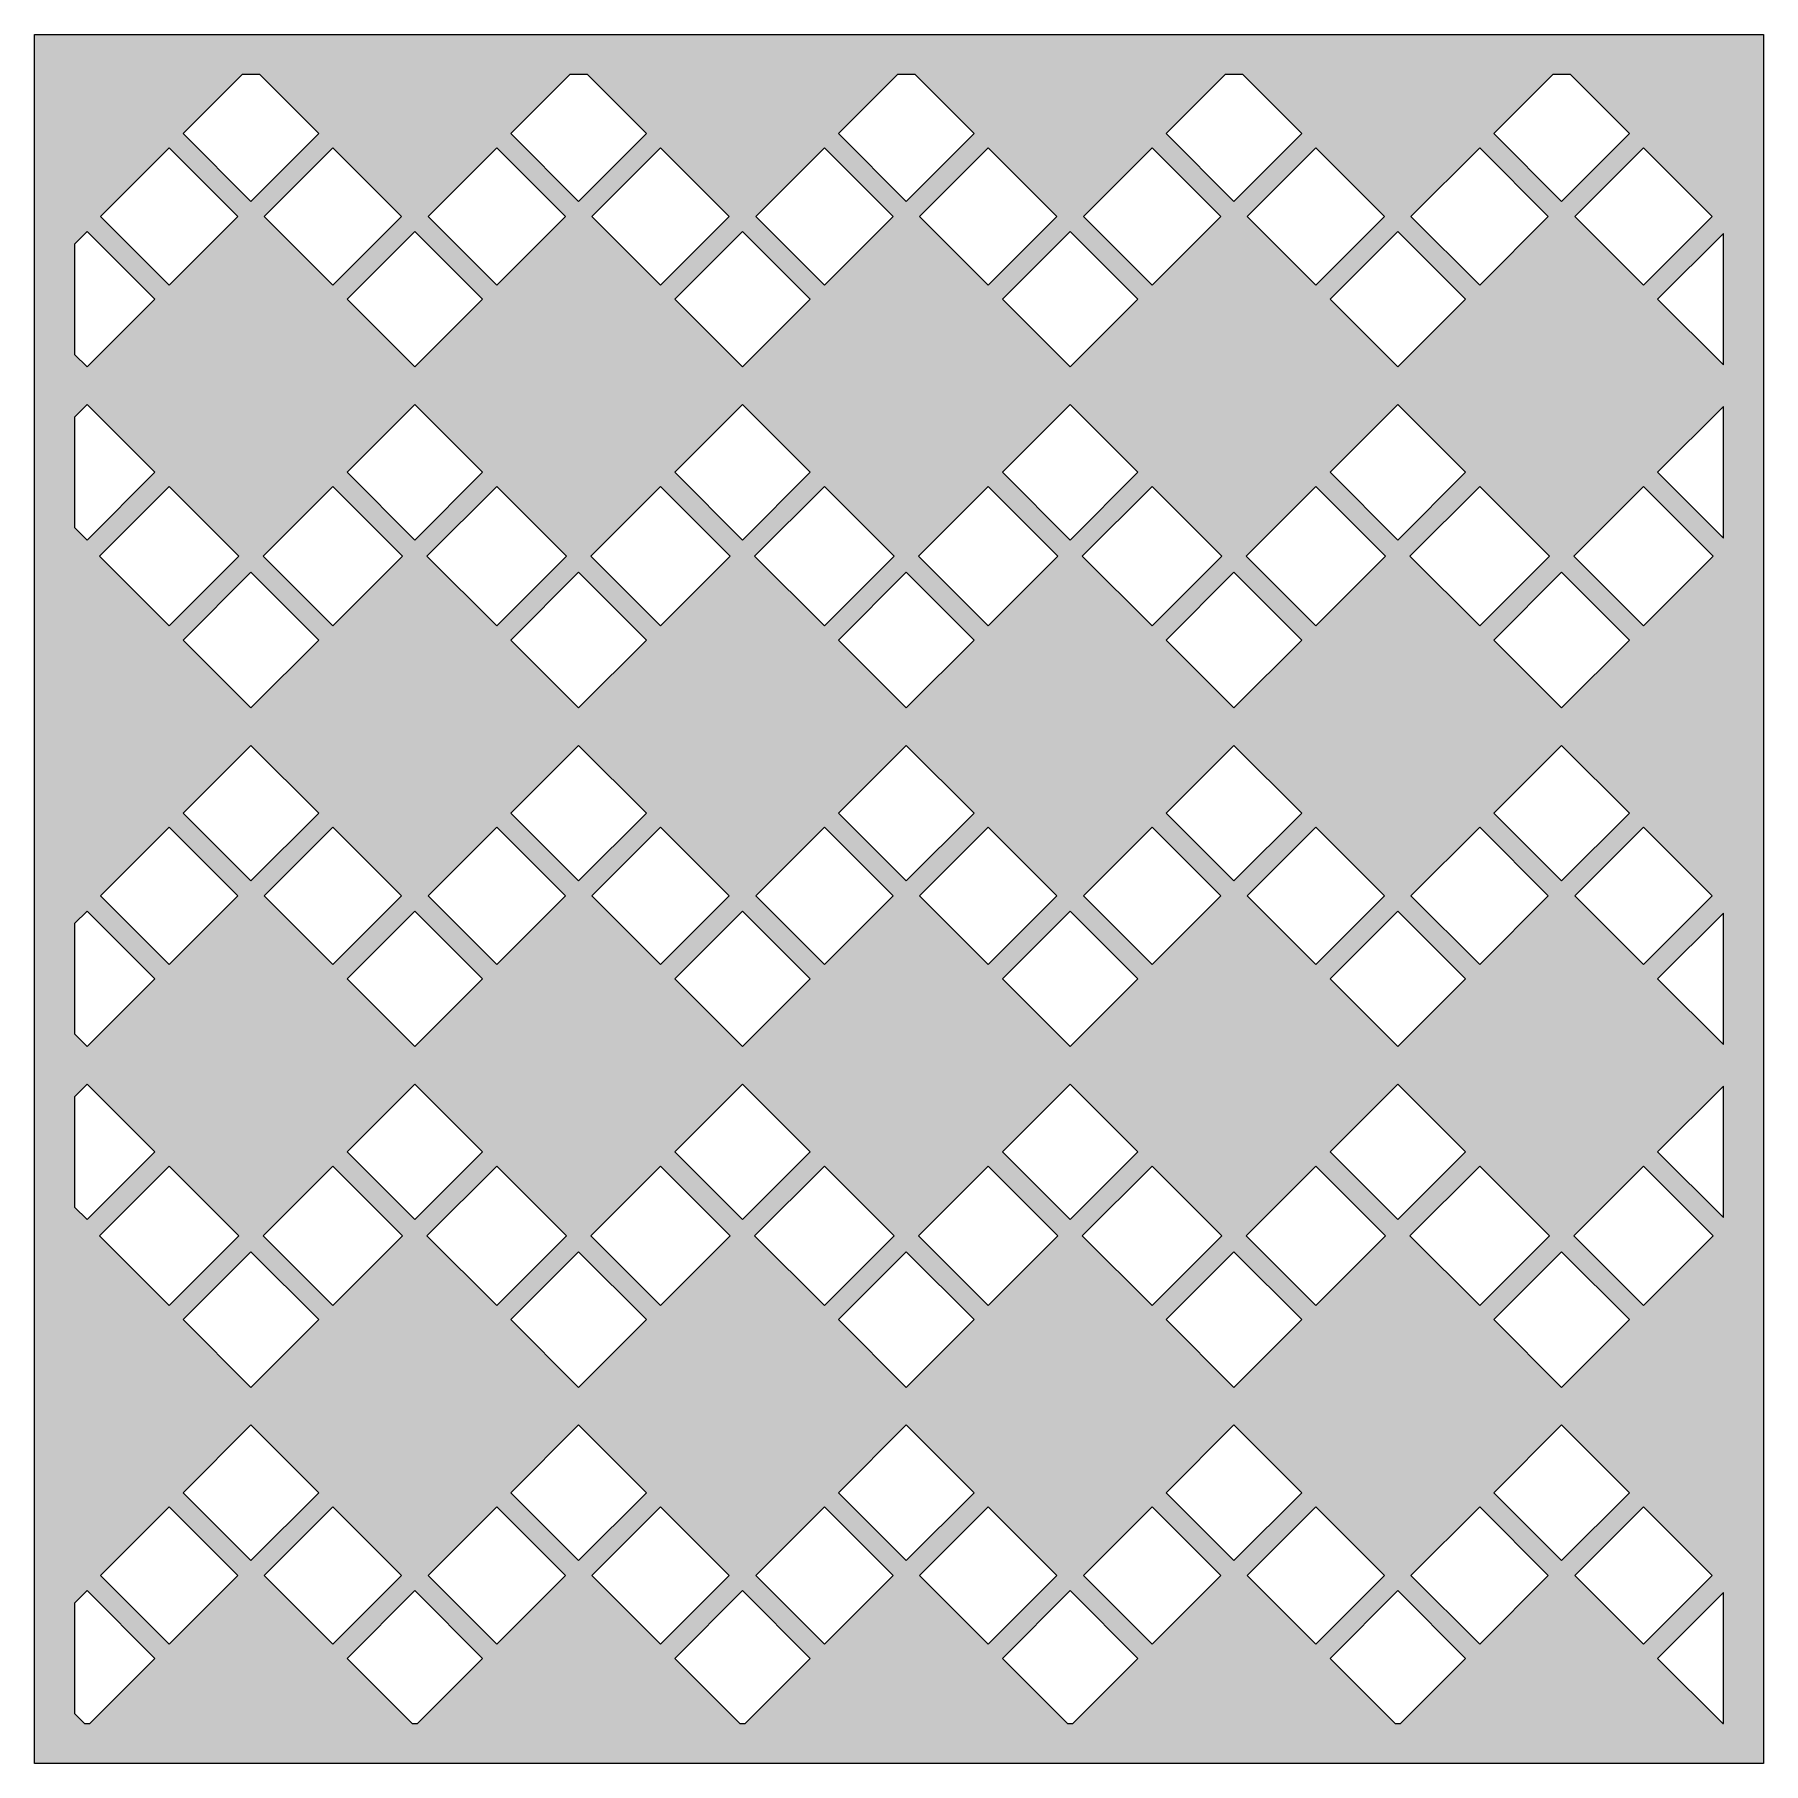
# Model space of a CAD drawing. Header units: inches. Extents: x 0 to 6, y -6 to 0.
import ezdxf

# ---------------------------------------------------------------- set-up
doc = ezdxf.new("R2010")
doc.units = ezdxf.units.IN
doc.header["$MEASUREMENT"] = 0
doc.layers.add('2-2 - Coasters Laser Cut', color=7, linetype='Continuous', lineweight=0)

msp = doc.modelspace()

# ---------------------------------------------------------------- hatches: boundary and pattern name
at = {"layer": '2-2 - Coasters Laser Cut', "true_color": 0x000000, "transparency": 33554687}
h = msp.add_hatch(color=18, dxfattribs=at)
h.dxf.hatch_style = 2
edge = h.paths.add_edge_path()
edge.add_spline(control_points=[(5.8611, -1.1467), (5.8611, -1.1467), (5.6329, -0.9185), (5.6329, -0.9185), (5.6329, -0.9185), (5.8611, -0.6903), (5.8611, -0.6903), (5.8611, -0.6903), (5.8611, -1.1467), (5.8611, -1.1467)], knot_values=[0, 0, 0, 0, 1, 1, 1, 2, 2, 2, 3, 3, 3, 3], degree=3, periodic=0)
edge = h.paths.add_edge_path()
edge.add_spline(control_points=[(5.8611, -1.7474), (5.8611, -1.7474), (5.6329, -1.5192), (5.6329, -1.5192), (5.6329, -1.5192), (5.8611, -1.291), (5.8611, -1.291), (5.8611, -1.291), (5.8611, -1.7474), (5.8611, -1.7474)], knot_values=[0, 0, 0, 0, 1, 1, 1, 2, 2, 2, 3, 3, 3, 3], degree=3, periodic=0)
edge = h.paths.add_edge_path()
edge.add_spline(control_points=[(5.8611, -3.5051), (5.8611, -3.5051), (5.6329, -3.2769), (5.6329, -3.2769), (5.6329, -3.2769), (5.8611, -3.0488), (5.8611, -3.0488), (5.8611, -3.0488), (5.8611, -3.5051), (5.8611, -3.5051)], knot_values=[0, 0, 0, 0, 1, 1, 1, 2, 2, 2, 3, 3, 3, 3], degree=3, periodic=0)
edge = h.paths.add_edge_path()
edge.add_spline(control_points=[(5.8611, -4.1058), (5.8611, -4.1058), (5.6329, -3.8776), (5.6329, -3.8776), (5.6329, -3.8776), (5.8611, -3.6493), (5.8611, -3.6493), (5.8611, -3.6493), (5.8611, -4.1058), (5.8611, -4.1058)], knot_values=[0, 0, 0, 0, 1, 1, 1, 2, 2, 2, 3, 3, 3, 3], degree=3, periodic=0)
edge = h.paths.add_edge_path()
edge.add_spline(control_points=[(5.8611, -5.8611), (5.8611, -5.8611), (5.8586, -5.8611), (5.8586, -5.8611), (5.8586, -5.8611), (5.6329, -5.6353), (5.6329, -5.6353), (5.6329, -5.6353), (5.8611, -5.4071), (5.8611, -5.4071), (5.8611, -5.4071), (5.8611, -5.8611), (5.8611, -5.8611)], knot_values=[0, 0, 0, 0, 1, 1, 1, 2, 2, 2, 3, 3, 3, 4, 4, 4, 4], degree=3, periodic=0)
edge = h.paths.add_edge_path()
edge.add_spline(control_points=[(5.3456, -5.3479), (5.3456, -5.3479), (5.5838, -5.1097), (5.5838, -5.1097), (5.5838, -5.1097), (5.8221, -5.3479), (5.8221, -5.3479), (5.8221, -5.3479), (5.5838, -5.5862), (5.5838, -5.5862), (5.5838, -5.5862), (5.3456, -5.3479), (5.3456, -5.3479)], knot_values=[0, 0, 0, 0, 1, 1, 1, 2, 2, 2, 3, 3, 3, 4, 4, 4, 4], degree=3, periodic=0)
edge = h.paths.add_edge_path()
edge.add_spline(control_points=[(5.0643, -5.0606), (5.0643, -5.0606), (5.2994, -4.8254), (5.2994, -4.8254), (5.2994, -4.8254), (5.5347, -5.0606), (5.5347, -5.0606), (5.5347, -5.0606), (5.2996, -5.2957), (5.2996, -5.2957), (5.2996, -5.2957), (5.0643, -5.0606), (5.0643, -5.0606)], knot_values=[0, 0, 0, 0, 1, 1, 1, 2, 2, 2, 3, 3, 3, 4, 4, 4, 4], degree=3, periodic=0)
edge = h.paths.add_edge_path()
edge.add_spline(control_points=[(5.0153, -5.5862), (5.0153, -5.5862), (4.7769, -5.3479), (4.7769, -5.3479), (4.7769, -5.3479), (5.0153, -5.1097), (5.0153, -5.1097), (5.0153, -5.1097), (5.2535, -5.3479), (5.2535, -5.3479), (5.2535, -5.3479), (5.0153, -5.5862), (5.0153, -5.5862)], knot_values=[0, 0, 0, 0, 1, 1, 1, 2, 2, 2, 3, 3, 3, 4, 4, 4, 4], degree=3, periodic=0)
edge = h.paths.add_edge_path()
edge.add_spline(control_points=[(4.7404, -5.8611), (4.7404, -5.8611), (4.7215, -5.8611), (4.7215, -5.8611), (4.7215, -5.8611), (4.4958, -5.6353), (4.4958, -5.6353), (4.4958, -5.6353), (4.731, -5.4001), (4.731, -5.4001), (4.731, -5.4001), (4.9661, -5.6353), (4.9661, -5.6353), (4.9661, -5.6353), (4.7404, -5.8611), (4.7404, -5.8611)], knot_values=[0, 0, 0, 0, 1, 1, 1, 2, 2, 2, 3, 3, 3, 4, 4, 4, 5, 5, 5, 5], degree=3, periodic=0)
edge = h.paths.add_edge_path()
edge.add_spline(control_points=[(4.2085, -5.3479), (4.2085, -5.3479), (4.4467, -5.1097), (4.4467, -5.1097), (4.4467, -5.1097), (4.685, -5.3479), (4.685, -5.3479), (4.685, -5.3479), (4.4467, -5.5862), (4.4467, -5.5862), (4.4467, -5.5862), (4.2085, -5.3479), (4.2085, -5.3479)], knot_values=[0, 0, 0, 0, 1, 1, 1, 2, 2, 2, 3, 3, 3, 4, 4, 4, 4], degree=3, periodic=0)
edge = h.paths.add_edge_path()
edge.add_spline(control_points=[(3.9272, -5.0606), (3.9272, -5.0606), (4.1624, -4.8254), (4.1624, -4.8254), (4.1624, -4.8254), (4.3976, -5.0606), (4.3976, -5.0606), (4.3976, -5.0606), (4.1625, -5.2957), (4.1625, -5.2957), (4.1625, -5.2957), (3.9272, -5.0606), (3.9272, -5.0606)], knot_values=[0, 0, 0, 0, 1, 1, 1, 2, 2, 2, 3, 3, 3, 4, 4, 4, 4], degree=3, periodic=0)
edge = h.paths.add_edge_path()
edge.add_spline(control_points=[(3.8782, -5.5862), (3.8782, -5.5862), (3.6399, -5.3479), (3.6399, -5.3479), (3.6399, -5.3479), (3.8782, -5.1097), (3.8782, -5.1097), (3.8782, -5.1097), (4.1164, -5.3479), (4.1164, -5.3479), (4.1164, -5.3479), (3.8782, -5.5862), (3.8782, -5.5862)], knot_values=[0, 0, 0, 0, 1, 1, 1, 2, 2, 2, 3, 3, 3, 4, 4, 4, 4], degree=3, periodic=0)
edge = h.paths.add_edge_path()
edge.add_spline(control_points=[(3.6032, -5.8611), (3.6032, -5.8611), (3.5844, -5.8611), (3.5844, -5.8611), (3.5844, -5.8611), (3.3588, -5.6353), (3.3588, -5.6353), (3.3588, -5.6353), (3.5939, -5.4001), (3.5939, -5.4001), (3.5939, -5.4001), (3.829, -5.6353), (3.829, -5.6353), (3.829, -5.6353), (3.6032, -5.8611), (3.6032, -5.8611)], knot_values=[0, 0, 0, 0, 1, 1, 1, 2, 2, 2, 3, 3, 3, 4, 4, 4, 5, 5, 5, 5], degree=3, periodic=0)
edge = h.paths.add_edge_path()
edge.add_spline(control_points=[(3.0714, -5.3479), (3.0714, -5.3479), (3.3096, -5.1097), (3.3096, -5.1097), (3.3096, -5.1097), (3.5479, -5.3479), (3.5479, -5.3479), (3.5479, -5.3479), (3.3096, -5.5862), (3.3096, -5.5862), (3.3096, -5.5862), (3.0714, -5.3479), (3.0714, -5.3479)], knot_values=[0, 0, 0, 0, 1, 1, 1, 2, 2, 2, 3, 3, 3, 4, 4, 4, 4], degree=3, periodic=0)
edge = h.paths.add_edge_path()
edge.add_spline(control_points=[(2.7901, -5.0606), (2.7901, -5.0606), (3.0253, -4.8254), (3.0253, -4.8254), (3.0253, -4.8254), (3.2606, -5.0606), (3.2606, -5.0606), (3.2606, -5.0606), (3.0253, -5.2957), (3.0253, -5.2957), (3.0253, -5.2957), (2.7901, -5.0606), (2.7901, -5.0606)], knot_values=[0, 0, 0, 0, 1, 1, 1, 2, 2, 2, 3, 3, 3, 4, 4, 4, 4], degree=3, periodic=0)
edge = h.paths.add_edge_path()
edge.add_spline(control_points=[(2.7411, -5.5862), (2.7411, -5.5862), (2.5028, -5.3479), (2.5028, -5.3479), (2.5028, -5.3479), (2.7411, -5.1097), (2.7411, -5.1097), (2.7411, -5.1097), (2.9793, -5.3479), (2.9793, -5.3479), (2.9793, -5.3479), (2.7411, -5.5862), (2.7411, -5.5862)], knot_values=[0, 0, 0, 0, 1, 1, 1, 2, 2, 2, 3, 3, 3, 4, 4, 4, 4], degree=3, periodic=0)
edge = h.paths.add_edge_path()
edge.add_spline(control_points=[(2.4661, -5.8611), (2.4661, -5.8611), (2.4474, -5.8611), (2.4474, -5.8611), (2.4474, -5.8611), (2.2217, -5.6353), (2.2217, -5.6353), (2.2217, -5.6353), (2.4568, -5.4001), (2.4568, -5.4001), (2.4568, -5.4001), (2.6919, -5.6353), (2.6919, -5.6353), (2.6919, -5.6353), (2.4661, -5.8611), (2.4661, -5.8611)], knot_values=[0, 0, 0, 0, 1, 1, 1, 2, 2, 2, 3, 3, 3, 4, 4, 4, 5, 5, 5, 5], degree=3, periodic=0)
edge = h.paths.add_edge_path()
edge.add_spline(control_points=[(1.9343, -5.3479), (1.9343, -5.3479), (2.1725, -5.1097), (2.1725, -5.1097), (2.1725, -5.1097), (2.4108, -5.3479), (2.4108, -5.3479), (2.4108, -5.3479), (2.1725, -5.5862), (2.1725, -5.5862), (2.1725, -5.5862), (1.9343, -5.3479), (1.9343, -5.3479)], knot_values=[0, 0, 0, 0, 1, 1, 1, 2, 2, 2, 3, 3, 3, 4, 4, 4, 4], degree=3, periodic=0)
edge = h.paths.add_edge_path()
edge.add_spline(control_points=[(1.6531, -5.0606), (1.6531, -5.0606), (1.8882, -4.8254), (1.8882, -4.8254), (1.8882, -4.8254), (2.1235, -5.0606), (2.1235, -5.0606), (2.1235, -5.0606), (1.8882, -5.2957), (1.8882, -5.2957), (1.8882, -5.2957), (1.6531, -5.0606), (1.6531, -5.0606)], knot_values=[0, 0, 0, 0, 1, 1, 1, 2, 2, 2, 3, 3, 3, 4, 4, 4, 4], degree=3, periodic=0)
edge = h.paths.add_edge_path()
edge.add_spline(control_points=[(1.604, -5.5862), (1.604, -5.5862), (1.3657, -5.3479), (1.3657, -5.3479), (1.3657, -5.3479), (1.604, -5.1097), (1.604, -5.1097), (1.604, -5.1097), (1.8422, -5.3479), (1.8422, -5.3479), (1.8422, -5.3479), (1.604, -5.5862), (1.604, -5.5862)], knot_values=[0, 0, 0, 0, 1, 1, 1, 2, 2, 2, 3, 3, 3, 4, 4, 4, 4], degree=3, periodic=0)
edge = h.paths.add_edge_path()
edge.add_spline(control_points=[(1.329, -5.8611), (1.329, -5.8611), (1.3103, -5.8611), (1.3103, -5.8611), (1.3103, -5.8611), (1.0846, -5.6353), (1.0846, -5.6353), (1.0846, -5.6353), (1.3197, -5.4001), (1.3197, -5.4001), (1.3197, -5.4001), (1.5549, -5.6353), (1.5549, -5.6353), (1.5549, -5.6353), (1.329, -5.8611), (1.329, -5.8611)], knot_values=[0, 0, 0, 0, 1, 1, 1, 2, 2, 2, 3, 3, 3, 4, 4, 4, 5, 5, 5, 5], degree=3, periodic=0)
edge = h.paths.add_edge_path()
edge.add_spline(control_points=[(0.7972, -5.3479), (0.7972, -5.3479), (1.0354, -5.1097), (1.0354, -5.1097), (1.0354, -5.1097), (1.2738, -5.3479), (1.2738, -5.3479), (1.2738, -5.3479), (1.0354, -5.5862), (1.0354, -5.5862), (1.0354, -5.5862), (0.7972, -5.3479), (0.7972, -5.3479)], knot_values=[0, 0, 0, 0, 1, 1, 1, 2, 2, 2, 3, 3, 3, 4, 4, 4, 4], degree=3, periodic=0)
edge = h.paths.add_edge_path()
edge.add_spline(control_points=[(0.516, -5.0606), (0.516, -5.0606), (0.7511, -4.8254), (0.7511, -4.8254), (0.7511, -4.8254), (0.9863, -5.0606), (0.9863, -5.0606), (0.9863, -5.0606), (0.7511, -5.2957), (0.7511, -5.2957), (0.7511, -5.2957), (0.516, -5.0606), (0.516, -5.0606)], knot_values=[0, 0, 0, 0, 1, 1, 1, 2, 2, 2, 3, 3, 3, 4, 4, 4, 4], degree=3, periodic=0)
edge = h.paths.add_edge_path()
edge.add_spline(control_points=[(0.4668, -5.5862), (0.4668, -5.5862), (0.2286, -5.3479), (0.2286, -5.3479), (0.2286, -5.3479), (0.4668, -5.1097), (0.4668, -5.1097), (0.4668, -5.1097), (0.7051, -5.3479), (0.7051, -5.3479), (0.7051, -5.3479), (0.4668, -5.5862), (0.4668, -5.5862)], knot_values=[0, 0, 0, 0, 1, 1, 1, 2, 2, 2, 3, 3, 3, 4, 4, 4, 4], degree=3, periodic=0)
edge = h.paths.add_edge_path()
edge.add_spline(control_points=[(0.1919, -5.8611), (0.1919, -5.8611), (0.1732, -5.8611), (0.1732, -5.8611), (0.1732, -5.8611), (0.1389, -5.8268), (0.1389, -5.8268), (0.1389, -5.8268), (0.1389, -5.4439), (0.1389, -5.4439), (0.1389, -5.4439), (0.1826, -5.4001), (0.1826, -5.4001), (0.1826, -5.4001), (0.4178, -5.6353), (0.4178, -5.6353), (0.4178, -5.6353), (0.1919, -5.8611), (0.1919, -5.8611)], knot_values=[0, 0, 0, 0, 1, 1, 1, 2, 2, 2, 3, 3, 3, 4, 4, 4, 5, 5, 5, 6, 6, 6, 6], degree=3, periodic=0)
edge = h.paths.add_edge_path()
edge.add_spline(control_points=[(0.1389, -3.6861), (0.1389, -3.6861), (0.1826, -3.6424), (0.1826, -3.6424), (0.1826, -3.6424), (0.4178, -3.8776), (0.4178, -3.8776), (0.4178, -3.8776), (0.1826, -4.1128), (0.1826, -4.1128), (0.1826, -4.1128), (0.1389, -4.069), (0.1389, -4.069), (0.1389, -4.069), (0.1389, -3.6861), (0.1389, -3.6861)], knot_values=[0, 0, 0, 0, 1, 1, 1, 2, 2, 2, 3, 3, 3, 4, 4, 4, 5, 5, 5, 5], degree=3, periodic=0)
edge = h.paths.add_edge_path()
edge.add_spline(control_points=[(0.1389, -3.0854), (0.1389, -3.0854), (0.1826, -3.0417), (0.1826, -3.0417), (0.1826, -3.0417), (0.4178, -3.2769), (0.4178, -3.2769), (0.4178, -3.2769), (0.1826, -3.5121), (0.1826, -3.5121), (0.1826, -3.5121), (0.1389, -3.4683), (0.1389, -3.4683), (0.1389, -3.4683), (0.1389, -3.0854), (0.1389, -3.0854)], knot_values=[0, 0, 0, 0, 1, 1, 1, 2, 2, 2, 3, 3, 3, 4, 4, 4, 5, 5, 5, 5], degree=3, periodic=0)
edge = h.paths.add_edge_path()
edge.add_spline(control_points=[(0.1389, -1.3276), (0.1389, -1.3276), (0.1826, -1.284), (0.1826, -1.284), (0.1826, -1.284), (0.4178, -1.5192), (0.4178, -1.5192), (0.4178, -1.5192), (0.1826, -1.7543), (0.1826, -1.7543), (0.1826, -1.7543), (0.1389, -1.7107), (0.1389, -1.7107), (0.1389, -1.7107), (0.1389, -1.3276), (0.1389, -1.3276)], knot_values=[0, 0, 0, 0, 1, 1, 1, 2, 2, 2, 3, 3, 3, 4, 4, 4, 5, 5, 5, 5], degree=3, periodic=0)
edge = h.paths.add_edge_path()
edge.add_spline(control_points=[(0.1389, -0.7269), (0.1389, -0.7269), (0.1826, -0.6833), (0.1826, -0.6833), (0.1826, -0.6833), (0.4178, -0.9185), (0.4178, -0.9185), (0.4178, -0.9185), (0.1826, -1.1536), (0.1826, -1.1536), (0.1826, -1.1536), (0.1389, -1.11), (0.1389, -1.11), (0.1389, -1.11), (0.1389, -0.7269), (0.1389, -0.7269)], knot_values=[0, 0, 0, 0, 1, 1, 1, 2, 2, 2, 3, 3, 3, 4, 4, 4, 5, 5, 5, 5], degree=3, periodic=0)
edge = h.paths.add_edge_path()
edge.add_spline(control_points=[(0.4668, -0.3928), (0.4668, -0.3928), (0.7051, -0.6311), (0.7051, -0.6311), (0.7051, -0.6311), (0.4668, -0.8693), (0.4668, -0.8693), (0.4668, -0.8693), (0.2286, -0.6311), (0.2286, -0.6311), (0.2286, -0.6311), (0.4668, -0.3928), (0.4668, -0.3928)], knot_values=[0, 0, 0, 0, 1, 1, 1, 2, 2, 2, 3, 3, 3, 4, 4, 4, 4], degree=3, periodic=0)
edge = h.paths.add_edge_path()
edge.add_spline(control_points=[(0.7207, -0.1389), (0.7207, -0.1389), (0.7815, -0.1389), (0.7815, -0.1389), (0.7815, -0.1389), (0.9863, -0.3438), (0.9863, -0.3438), (0.9863, -0.3438), (0.7511, -0.5789), (0.7511, -0.5789), (0.7511, -0.5789), (0.516, -0.3438), (0.516, -0.3438), (0.516, -0.3438), (0.7207, -0.1389), (0.7207, -0.1389)], knot_values=[0, 0, 0, 0, 1, 1, 1, 2, 2, 2, 3, 3, 3, 4, 4, 4, 5, 5, 5, 5], degree=3, periodic=0)
edge = h.paths.add_edge_path()
edge.add_spline(control_points=[(1.2738, -0.6311), (1.2738, -0.6311), (1.0354, -0.8693), (1.0354, -0.8693), (1.0354, -0.8693), (0.7972, -0.6311), (0.7972, -0.6311), (0.7972, -0.6311), (1.0354, -0.3928), (1.0354, -0.3928), (1.0354, -0.3928), (1.2738, -0.6311), (1.2738, -0.6311)], knot_values=[0, 0, 0, 0, 1, 1, 1, 2, 2, 2, 3, 3, 3, 4, 4, 4, 4], degree=3, periodic=0)
edge = h.paths.add_edge_path()
edge.add_spline(control_points=[(1.5549, -0.9185), (1.5549, -0.9185), (1.3197, -1.1536), (1.3197, -1.1536), (1.3197, -1.1536), (1.0846, -0.9185), (1.0846, -0.9185), (1.0846, -0.9185), (1.3197, -0.6833), (1.3197, -0.6833), (1.3197, -0.6833), (1.5549, -0.9185), (1.5549, -0.9185)], knot_values=[0, 0, 0, 0, 1, 1, 1, 2, 2, 2, 3, 3, 3, 4, 4, 4, 4], degree=3, periodic=0)
edge = h.paths.add_edge_path()
edge.add_spline(control_points=[(1.604, -0.3928), (1.604, -0.3928), (1.8422, -0.6311), (1.8422, -0.6311), (1.8422, -0.6311), (1.604, -0.8693), (1.604, -0.8693), (1.604, -0.8693), (1.3657, -0.6311), (1.3657, -0.6311), (1.3657, -0.6311), (1.604, -0.3928), (1.604, -0.3928)], knot_values=[0, 0, 0, 0, 1, 1, 1, 2, 2, 2, 3, 3, 3, 4, 4, 4, 4], degree=3, periodic=0)
edge = h.paths.add_edge_path()
edge.add_spline(control_points=[(1.8579, -0.1389), (1.8579, -0.1389), (1.9186, -0.1389), (1.9186, -0.1389), (1.9186, -0.1389), (2.1235, -0.3438), (2.1235, -0.3438), (2.1235, -0.3438), (1.8882, -0.5789), (1.8882, -0.5789), (1.8882, -0.5789), (1.6531, -0.3438), (1.6531, -0.3438), (1.6531, -0.3438), (1.8579, -0.1389), (1.8579, -0.1389)], knot_values=[0, 0, 0, 0, 1, 1, 1, 2, 2, 2, 3, 3, 3, 4, 4, 4, 5, 5, 5, 5], degree=3, periodic=0)
edge = h.paths.add_edge_path()
edge.add_spline(control_points=[(2.4108, -0.6311), (2.4108, -0.6311), (2.1725, -0.8693), (2.1725, -0.8693), (2.1725, -0.8693), (1.9343, -0.6311), (1.9343, -0.6311), (1.9343, -0.6311), (2.1725, -0.3928), (2.1725, -0.3928), (2.1725, -0.3928), (2.4108, -0.6311), (2.4108, -0.6311)], knot_values=[0, 0, 0, 0, 1, 1, 1, 2, 2, 2, 3, 3, 3, 4, 4, 4, 4], degree=3, periodic=0)
edge = h.paths.add_edge_path()
edge.add_spline(control_points=[(2.6919, -0.9185), (2.6919, -0.9185), (2.4568, -1.1536), (2.4568, -1.1536), (2.4568, -1.1536), (2.2217, -0.9185), (2.2217, -0.9185), (2.2217, -0.9185), (2.4568, -0.6833), (2.4568, -0.6833), (2.4568, -0.6833), (2.6919, -0.9185), (2.6919, -0.9185)], knot_values=[0, 0, 0, 0, 1, 1, 1, 2, 2, 2, 3, 3, 3, 4, 4, 4, 4], degree=3, periodic=0)
edge = h.paths.add_edge_path()
edge.add_spline(control_points=[(2.7411, -0.3928), (2.7411, -0.3928), (2.9793, -0.6311), (2.9793, -0.6311), (2.9793, -0.6311), (2.7411, -0.8693), (2.7411, -0.8693), (2.7411, -0.8693), (2.5028, -0.6311), (2.5028, -0.6311), (2.5028, -0.6311), (2.7411, -0.3928), (2.7411, -0.3928)], knot_values=[0, 0, 0, 0, 1, 1, 1, 2, 2, 2, 3, 3, 3, 4, 4, 4, 4], degree=3, periodic=0)
edge = h.paths.add_edge_path()
edge.add_spline(control_points=[(2.995, -0.1389), (2.995, -0.1389), (3.0557, -0.1389), (3.0557, -0.1389), (3.0557, -0.1389), (3.2606, -0.3438), (3.2606, -0.3438), (3.2606, -0.3438), (3.0253, -0.5789), (3.0253, -0.5789), (3.0253, -0.5789), (2.7901, -0.3438), (2.7901, -0.3438), (2.7901, -0.3438), (2.995, -0.1389), (2.995, -0.1389)], knot_values=[0, 0, 0, 0, 1, 1, 1, 2, 2, 2, 3, 3, 3, 4, 4, 4, 5, 5, 5, 5], degree=3, periodic=0)
edge = h.paths.add_edge_path()
edge.add_spline(control_points=[(3.5479, -0.6311), (3.5479, -0.6311), (3.3096, -0.8693), (3.3096, -0.8693), (3.3096, -0.8693), (3.0714, -0.6311), (3.0714, -0.6311), (3.0714, -0.6311), (3.3096, -0.3928), (3.3096, -0.3928), (3.3096, -0.3928), (3.5479, -0.6311), (3.5479, -0.6311)], knot_values=[0, 0, 0, 0, 1, 1, 1, 2, 2, 2, 3, 3, 3, 4, 4, 4, 4], degree=3, periodic=0)
edge = h.paths.add_edge_path()
edge.add_spline(control_points=[(3.829, -0.9185), (3.829, -0.9185), (3.5939, -1.1536), (3.5939, -1.1536), (3.5939, -1.1536), (3.3588, -0.9185), (3.3588, -0.9185), (3.3588, -0.9185), (3.5939, -0.6833), (3.5939, -0.6833), (3.5939, -0.6833), (3.829, -0.9185), (3.829, -0.9185)], knot_values=[0, 0, 0, 0, 1, 1, 1, 2, 2, 2, 3, 3, 3, 4, 4, 4, 4], degree=3, periodic=0)
edge = h.paths.add_edge_path()
edge.add_spline(control_points=[(3.8782, -0.3928), (3.8782, -0.3928), (4.1164, -0.6311), (4.1164, -0.6311), (4.1164, -0.6311), (3.8782, -0.8693), (3.8782, -0.8693), (3.8782, -0.8693), (3.6399, -0.6311), (3.6399, -0.6311), (3.6399, -0.6311), (3.8782, -0.3928), (3.8782, -0.3928)], knot_values=[0, 0, 0, 0, 1, 1, 1, 2, 2, 2, 3, 3, 3, 4, 4, 4, 4], degree=3, periodic=0)
edge = h.paths.add_edge_path()
edge.add_spline(control_points=[(4.1321, -0.1389), (4.1321, -0.1389), (4.1928, -0.1389), (4.1928, -0.1389), (4.1928, -0.1389), (4.3976, -0.3438), (4.3976, -0.3438), (4.3976, -0.3438), (4.1625, -0.5789), (4.1625, -0.5789), (4.1625, -0.5789), (3.9272, -0.3438), (3.9272, -0.3438), (3.9272, -0.3438), (4.1321, -0.1389), (4.1321, -0.1389)], knot_values=[0, 0, 0, 0, 1, 1, 1, 2, 2, 2, 3, 3, 3, 4, 4, 4, 5, 5, 5, 5], degree=3, periodic=0)
edge = h.paths.add_edge_path()
edge.add_spline(control_points=[(4.685, -0.6311), (4.685, -0.6311), (4.4467, -0.8693), (4.4467, -0.8693), (4.4467, -0.8693), (4.2085, -0.6311), (4.2085, -0.6311), (4.2085, -0.6311), (4.4467, -0.3928), (4.4467, -0.3928), (4.4467, -0.3928), (4.685, -0.6311), (4.685, -0.6311)], knot_values=[0, 0, 0, 0, 1, 1, 1, 2, 2, 2, 3, 3, 3, 4, 4, 4, 4], degree=3, periodic=0)
edge = h.paths.add_edge_path()
edge.add_spline(control_points=[(4.9661, -0.9185), (4.9661, -0.9185), (4.731, -1.1536), (4.731, -1.1536), (4.731, -1.1536), (4.4958, -0.9185), (4.4958, -0.9185), (4.4958, -0.9185), (4.731, -0.6833), (4.731, -0.6833), (4.731, -0.6833), (4.9661, -0.9185), (4.9661, -0.9185)], knot_values=[0, 0, 0, 0, 1, 1, 1, 2, 2, 2, 3, 3, 3, 4, 4, 4, 4], degree=3, periodic=0)
edge = h.paths.add_edge_path()
edge.add_spline(control_points=[(5.0153, -0.3928), (5.0153, -0.3928), (5.2535, -0.6311), (5.2535, -0.6311), (5.2535, -0.6311), (5.0153, -0.8693), (5.0153, -0.8693), (5.0153, -0.8693), (4.7769, -0.6311), (4.7769, -0.6311), (4.7769, -0.6311), (5.0153, -0.3928), (5.0153, -0.3928)], knot_values=[0, 0, 0, 0, 1, 1, 1, 2, 2, 2, 3, 3, 3, 4, 4, 4, 4], degree=3, periodic=0)
edge = h.paths.add_edge_path()
edge.add_spline(control_points=[(5.2692, -0.1389), (5.2692, -0.1389), (5.3299, -0.1389), (5.3299, -0.1389), (5.3299, -0.1389), (5.5347, -0.3438), (5.5347, -0.3438), (5.5347, -0.3438), (5.2996, -0.5789), (5.2996, -0.5789), (5.2996, -0.5789), (5.0643, -0.3438), (5.0643, -0.3438), (5.0643, -0.3438), (5.2692, -0.1389), (5.2692, -0.1389)], knot_values=[0, 0, 0, 0, 1, 1, 1, 2, 2, 2, 3, 3, 3, 4, 4, 4, 5, 5, 5, 5], degree=3, periodic=0)
edge = h.paths.add_edge_path()
edge.add_spline(control_points=[(5.5838, -2.0524), (5.5838, -2.0524), (5.3418, -1.8103), (5.3418, -1.8103), (5.3418, -1.8103), (5.5838, -1.5683), (5.5838, -1.5683), (5.5838, -1.5683), (5.8258, -1.8103), (5.8258, -1.8103), (5.8258, -1.8103), (5.5838, -2.0524), (5.5838, -2.0524)], knot_values=[0, 0, 0, 0, 1, 1, 1, 2, 2, 2, 3, 3, 3, 4, 4, 4, 4], degree=3, periodic=0)
edge = h.paths.add_edge_path()
edge.add_spline(control_points=[(5.3456, -2.9894), (5.3456, -2.9894), (5.5838, -2.7512), (5.5838, -2.7512), (5.5838, -2.7512), (5.8221, -2.9894), (5.8221, -2.9894), (5.8221, -2.9894), (5.5838, -3.2278), (5.5838, -3.2278), (5.5838, -3.2278), (5.3456, -2.9894), (5.3456, -2.9894)], knot_values=[0, 0, 0, 0, 1, 1, 1, 2, 2, 2, 3, 3, 3, 4, 4, 4, 4], degree=3, periodic=0)
edge = h.paths.add_edge_path()
edge.add_spline(control_points=[(5.3418, -4.1687), (5.3418, -4.1687), (5.5838, -3.9267), (5.5838, -3.9267), (5.5838, -3.9267), (5.8258, -4.1687), (5.8258, -4.1687), (5.8258, -4.1687), (5.5838, -4.4107), (5.5838, -4.4107), (5.5838, -4.4107), (5.3418, -4.1687), (5.3418, -4.1687)], knot_values=[0, 0, 0, 0, 1, 1, 1, 2, 2, 2, 3, 3, 3, 4, 4, 4, 4], degree=3, periodic=0)
edge = h.paths.add_edge_path()
edge.add_spline(control_points=[(5.2996, -4.2247), (5.2996, -4.2247), (5.5347, -4.4599), (5.5347, -4.4599), (5.5347, -4.4599), (5.2994, -4.695), (5.2994, -4.695), (5.2994, -4.695), (5.0643, -4.4599), (5.0643, -4.4599), (5.0643, -4.4599), (5.2996, -4.2247), (5.2996, -4.2247)], knot_values=[0, 0, 0, 0, 1, 1, 1, 2, 2, 2, 3, 3, 3, 4, 4, 4, 4], degree=3, periodic=0)
edge = h.paths.add_edge_path()
edge.add_spline(control_points=[(5.0153, -3.9267), (5.0153, -3.9267), (5.2572, -4.1687), (5.2572, -4.1687), (5.2572, -4.1687), (5.0153, -4.4107), (5.0153, -4.4107), (5.0153, -4.4107), (4.7732, -4.1687), (4.7732, -4.1687), (4.7732, -4.1687), (5.0153, -3.9267), (5.0153, -3.9267)], knot_values=[0, 0, 0, 0, 1, 1, 1, 2, 2, 2, 3, 3, 3, 4, 4, 4, 4], degree=3, periodic=0)
edge = h.paths.add_edge_path()
edge.add_spline(control_points=[(4.4958, -3.8776), (4.4958, -3.8776), (4.731, -3.6424), (4.731, -3.6424), (4.731, -3.6424), (4.9661, -3.8776), (4.9661, -3.8776), (4.9661, -3.8776), (4.731, -4.1128), (4.731, -4.1128), (4.731, -4.1128), (4.4958, -3.8776), (4.4958, -3.8776)], knot_values=[0, 0, 0, 0, 1, 1, 1, 2, 2, 2, 3, 3, 3, 4, 4, 4, 4], degree=3, periodic=0)
edge = h.paths.add_edge_path()
edge.add_spline(control_points=[(4.2047, -4.1687), (4.2047, -4.1687), (4.4467, -3.9267), (4.4467, -3.9267), (4.4467, -3.9267), (4.6888, -4.1687), (4.6888, -4.1687), (4.6888, -4.1687), (4.4467, -4.4107), (4.4467, -4.4107), (4.4467, -4.4107), (4.2047, -4.1687), (4.2047, -4.1687)], knot_values=[0, 0, 0, 0, 1, 1, 1, 2, 2, 2, 3, 3, 3, 4, 4, 4, 4], degree=3, periodic=0)
edge = h.paths.add_edge_path()
edge.add_spline(control_points=[(4.1625, -4.2247), (4.1625, -4.2247), (4.3976, -4.4599), (4.3976, -4.4599), (4.3976, -4.4599), (4.1624, -4.695), (4.1624, -4.695), (4.1624, -4.695), (3.9272, -4.4599), (3.9272, -4.4599), (3.9272, -4.4599), (4.1625, -4.2247), (4.1625, -4.2247)], knot_values=[0, 0, 0, 0, 1, 1, 1, 2, 2, 2, 3, 3, 3, 4, 4, 4, 4], degree=3, periodic=0)
edge = h.paths.add_edge_path()
edge.add_spline(control_points=[(3.8782, -3.9267), (3.8782, -3.9267), (4.1201, -4.1687), (4.1201, -4.1687), (4.1201, -4.1687), (3.8782, -4.4107), (3.8782, -4.4107), (3.8782, -4.4107), (3.6361, -4.1687), (3.6361, -4.1687), (3.6361, -4.1687), (3.8782, -3.9267), (3.8782, -3.9267)], knot_values=[0, 0, 0, 0, 1, 1, 1, 2, 2, 2, 3, 3, 3, 4, 4, 4, 4], degree=3, periodic=0)
edge = h.paths.add_edge_path()
edge.add_spline(control_points=[(3.3588, -3.8776), (3.3588, -3.8776), (3.5939, -3.6424), (3.5939, -3.6424), (3.5939, -3.6424), (3.829, -3.8776), (3.829, -3.8776), (3.829, -3.8776), (3.5939, -4.1128), (3.5939, -4.1128), (3.5939, -4.1128), (3.3588, -3.8776), (3.3588, -3.8776)], knot_values=[0, 0, 0, 0, 1, 1, 1, 2, 2, 2, 3, 3, 3, 4, 4, 4, 4], degree=3, periodic=0)
edge = h.paths.add_edge_path()
edge.add_spline(control_points=[(3.0676, -4.1687), (3.0676, -4.1687), (3.3096, -3.9267), (3.3096, -3.9267), (3.3096, -3.9267), (3.5517, -4.1687), (3.5517, -4.1687), (3.5517, -4.1687), (3.3096, -4.4107), (3.3096, -4.4107), (3.3096, -4.4107), (3.0676, -4.1687), (3.0676, -4.1687)], knot_values=[0, 0, 0, 0, 1, 1, 1, 2, 2, 2, 3, 3, 3, 4, 4, 4, 4], degree=3, periodic=0)
edge = h.paths.add_edge_path()
edge.add_spline(control_points=[(3.0253, -4.2247), (3.0253, -4.2247), (3.2606, -4.4599), (3.2606, -4.4599), (3.2606, -4.4599), (3.0253, -4.695), (3.0253, -4.695), (3.0253, -4.695), (2.7901, -4.4599), (2.7901, -4.4599), (2.7901, -4.4599), (3.0253, -4.2247), (3.0253, -4.2247)], knot_values=[0, 0, 0, 0, 1, 1, 1, 2, 2, 2, 3, 3, 3, 4, 4, 4, 4], degree=3, periodic=0)
edge = h.paths.add_edge_path()
edge.add_spline(control_points=[(2.7411, -3.9267), (2.7411, -3.9267), (2.9831, -4.1687), (2.9831, -4.1687), (2.9831, -4.1687), (2.7411, -4.4107), (2.7411, -4.4107), (2.7411, -4.4107), (2.499, -4.1687), (2.499, -4.1687), (2.499, -4.1687), (2.7411, -3.9267), (2.7411, -3.9267)], knot_values=[0, 0, 0, 0, 1, 1, 1, 2, 2, 2, 3, 3, 3, 4, 4, 4, 4], degree=3, periodic=0)
edge = h.paths.add_edge_path()
edge.add_spline(control_points=[(2.2217, -3.8776), (2.2217, -3.8776), (2.4568, -3.6424), (2.4568, -3.6424), (2.4568, -3.6424), (2.6919, -3.8776), (2.6919, -3.8776), (2.6919, -3.8776), (2.4568, -4.1128), (2.4568, -4.1128), (2.4568, -4.1128), (2.2217, -3.8776), (2.2217, -3.8776)], knot_values=[0, 0, 0, 0, 1, 1, 1, 2, 2, 2, 3, 3, 3, 4, 4, 4, 4], degree=3, periodic=0)
edge = h.paths.add_edge_path()
edge.add_spline(control_points=[(1.9306, -4.1687), (1.9306, -4.1687), (2.1725, -3.9267), (2.1725, -3.9267), (2.1725, -3.9267), (2.4146, -4.1687), (2.4146, -4.1687), (2.4146, -4.1687), (2.1725, -4.4107), (2.1725, -4.4107), (2.1725, -4.4107), (1.9306, -4.1687), (1.9306, -4.1687)], knot_values=[0, 0, 0, 0, 1, 1, 1, 2, 2, 2, 3, 3, 3, 4, 4, 4, 4], degree=3, periodic=0)
edge = h.paths.add_edge_path()
edge.add_spline(control_points=[(1.8882, -4.2247), (1.8882, -4.2247), (2.1235, -4.4599), (2.1235, -4.4599), (2.1235, -4.4599), (1.8882, -4.695), (1.8882, -4.695), (1.8882, -4.695), (1.6531, -4.4599), (1.6531, -4.4599), (1.6531, -4.4599), (1.8882, -4.2247), (1.8882, -4.2247)], knot_values=[0, 0, 0, 0, 1, 1, 1, 2, 2, 2, 3, 3, 3, 4, 4, 4, 4], degree=3, periodic=0)
edge = h.paths.add_edge_path()
edge.add_spline(control_points=[(1.604, -3.9267), (1.604, -3.9267), (1.846, -4.1687), (1.846, -4.1687), (1.846, -4.1687), (1.604, -4.4107), (1.604, -4.4107), (1.604, -4.4107), (1.3619, -4.1687), (1.3619, -4.1687), (1.3619, -4.1687), (1.604, -3.9267), (1.604, -3.9267)], knot_values=[0, 0, 0, 0, 1, 1, 1, 2, 2, 2, 3, 3, 3, 4, 4, 4, 4], degree=3, periodic=0)
edge = h.paths.add_edge_path()
edge.add_spline(control_points=[(1.0846, -3.8776), (1.0846, -3.8776), (1.3197, -3.6424), (1.3197, -3.6424), (1.3197, -3.6424), (1.5549, -3.8776), (1.5549, -3.8776), (1.5549, -3.8776), (1.3197, -4.1128), (1.3197, -4.1128), (1.3197, -4.1128), (1.0846, -3.8776), (1.0846, -3.8776)], knot_values=[0, 0, 0, 0, 1, 1, 1, 2, 2, 2, 3, 3, 3, 4, 4, 4, 4], degree=3, periodic=0)
edge = h.paths.add_edge_path()
edge.add_spline(control_points=[(0.7935, -4.1687), (0.7935, -4.1687), (1.0354, -3.9267), (1.0354, -3.9267), (1.0354, -3.9267), (1.2774, -4.1687), (1.2774, -4.1687), (1.2774, -4.1687), (1.0354, -4.4107), (1.0354, -4.4107), (1.0354, -4.4107), (0.7935, -4.1687), (0.7935, -4.1687)], knot_values=[0, 0, 0, 0, 1, 1, 1, 2, 2, 2, 3, 3, 3, 4, 4, 4, 4], degree=3, periodic=0)
edge = h.paths.add_edge_path()
edge.add_spline(control_points=[(0.7511, -4.2247), (0.7511, -4.2247), (0.9863, -4.4599), (0.9863, -4.4599), (0.9863, -4.4599), (0.7511, -4.695), (0.7511, -4.695), (0.7511, -4.695), (0.516, -4.4599), (0.516, -4.4599), (0.516, -4.4599), (0.7511, -4.2247), (0.7511, -4.2247)], knot_values=[0, 0, 0, 0, 1, 1, 1, 2, 2, 2, 3, 3, 3, 4, 4, 4, 4], degree=3, periodic=0)
edge = h.paths.add_edge_path()
edge.add_spline(control_points=[(0.7089, -4.1687), (0.7089, -4.1687), (0.4668, -4.4107), (0.4668, -4.4107), (0.4668, -4.4107), (0.2249, -4.1687), (0.2249, -4.1687), (0.2249, -4.1687), (0.4668, -3.9267), (0.4668, -3.9267), (0.4668, -3.9267), (0.7089, -4.1687), (0.7089, -4.1687)], knot_values=[0, 0, 0, 0, 1, 1, 1, 2, 2, 2, 3, 3, 3, 4, 4, 4, 4], degree=3, periodic=0)
edge = h.paths.add_edge_path()
edge.add_spline(control_points=[(0.4668, -2.7512), (0.4668, -2.7512), (0.7051, -2.9894), (0.7051, -2.9894), (0.7051, -2.9894), (0.4668, -3.2278), (0.4668, -3.2278), (0.4668, -3.2278), (0.2286, -2.9894), (0.2286, -2.9894), (0.2286, -2.9894), (0.4668, -2.7512), (0.4668, -2.7512)], knot_values=[0, 0, 0, 0, 1, 1, 1, 2, 2, 2, 3, 3, 3, 4, 4, 4, 4], degree=3, periodic=0)
edge = h.paths.add_edge_path()
edge.add_spline(control_points=[(0.4668, -2.0524), (0.4668, -2.0524), (0.2249, -1.8103), (0.2249, -1.8103), (0.2249, -1.8103), (0.4668, -1.5683), (0.4668, -1.5683), (0.4668, -1.5683), (0.7089, -1.8103), (0.7089, -1.8103), (0.7089, -1.8103), (0.4668, -2.0524), (0.4668, -2.0524)], knot_values=[0, 0, 0, 0, 1, 1, 1, 2, 2, 2, 3, 3, 3, 4, 4, 4, 4], degree=3, periodic=0)
edge = h.paths.add_edge_path()
edge.add_spline(control_points=[(0.9863, -2.1014), (0.9863, -2.1014), (0.7511, -2.3367), (0.7511, -2.3367), (0.7511, -2.3367), (0.516, -2.1014), (0.516, -2.1014), (0.516, -2.1014), (0.7511, -1.8662), (0.7511, -1.8662), (0.7511, -1.8662), (0.9863, -2.1014), (0.9863, -2.1014)], knot_values=[0, 0, 0, 0, 1, 1, 1, 2, 2, 2, 3, 3, 3, 4, 4, 4, 4], degree=3, periodic=0)
edge = h.paths.add_edge_path()
edge.add_spline(control_points=[(1.2774, -1.8103), (1.2774, -1.8103), (1.0354, -2.0524), (1.0354, -2.0524), (1.0354, -2.0524), (0.7935, -1.8103), (0.7935, -1.8103), (0.7935, -1.8103), (1.0354, -1.5683), (1.0354, -1.5683), (1.0354, -1.5683), (1.2774, -1.8103), (1.2774, -1.8103)], knot_values=[0, 0, 0, 0, 1, 1, 1, 2, 2, 2, 3, 3, 3, 4, 4, 4, 4], degree=3, periodic=0)
edge = h.paths.add_edge_path()
edge.add_spline(control_points=[(1.3197, -1.7543), (1.3197, -1.7543), (1.0846, -1.5192), (1.0846, -1.5192), (1.0846, -1.5192), (1.3197, -1.284), (1.3197, -1.284), (1.3197, -1.284), (1.5549, -1.5192), (1.5549, -1.5192), (1.5549, -1.5192), (1.3197, -1.7543), (1.3197, -1.7543)], knot_values=[0, 0, 0, 0, 1, 1, 1, 2, 2, 2, 3, 3, 3, 4, 4, 4, 4], degree=3, periodic=0)
edge = h.paths.add_edge_path()
edge.add_spline(control_points=[(1.604, -2.0524), (1.604, -2.0524), (1.3619, -1.8103), (1.3619, -1.8103), (1.3619, -1.8103), (1.604, -1.5683), (1.604, -1.5683), (1.604, -1.5683), (1.846, -1.8103), (1.846, -1.8103), (1.846, -1.8103), (1.604, -2.0524), (1.604, -2.0524)], knot_values=[0, 0, 0, 0, 1, 1, 1, 2, 2, 2, 3, 3, 3, 4, 4, 4, 4], degree=3, periodic=0)
edge = h.paths.add_edge_path()
edge.add_spline(control_points=[(2.1235, -2.1014), (2.1235, -2.1014), (1.8882, -2.3367), (1.8882, -2.3367), (1.8882, -2.3367), (1.6531, -2.1014), (1.6531, -2.1014), (1.6531, -2.1014), (1.8882, -1.8662), (1.8882, -1.8662), (1.8882, -1.8662), (2.1235, -2.1014), (2.1235, -2.1014)], knot_values=[0, 0, 0, 0, 1, 1, 1, 2, 2, 2, 3, 3, 3, 4, 4, 4, 4], degree=3, periodic=0)
edge = h.paths.add_edge_path()
edge.add_spline(control_points=[(2.4146, -1.8103), (2.4146, -1.8103), (2.1725, -2.0524), (2.1725, -2.0524), (2.1725, -2.0524), (1.9306, -1.8103), (1.9306, -1.8103), (1.9306, -1.8103), (2.1725, -1.5683), (2.1725, -1.5683), (2.1725, -1.5683), (2.4146, -1.8103), (2.4146, -1.8103)], knot_values=[0, 0, 0, 0, 1, 1, 1, 2, 2, 2, 3, 3, 3, 4, 4, 4, 4], degree=3, periodic=0)
edge = h.paths.add_edge_path()
edge.add_spline(control_points=[(2.4568, -1.7543), (2.4568, -1.7543), (2.2217, -1.5192), (2.2217, -1.5192), (2.2217, -1.5192), (2.4568, -1.284), (2.4568, -1.284), (2.4568, -1.284), (2.6919, -1.5192), (2.6919, -1.5192), (2.6919, -1.5192), (2.4568, -1.7543), (2.4568, -1.7543)], knot_values=[0, 0, 0, 0, 1, 1, 1, 2, 2, 2, 3, 3, 3, 4, 4, 4, 4], degree=3, periodic=0)
edge = h.paths.add_edge_path()
edge.add_spline(control_points=[(2.7411, -2.0524), (2.7411, -2.0524), (2.499, -1.8103), (2.499, -1.8103), (2.499, -1.8103), (2.7411, -1.5683), (2.7411, -1.5683), (2.7411, -1.5683), (2.9831, -1.8103), (2.9831, -1.8103), (2.9831, -1.8103), (2.7411, -2.0524), (2.7411, -2.0524)], knot_values=[0, 0, 0, 0, 1, 1, 1, 2, 2, 2, 3, 3, 3, 4, 4, 4, 4], degree=3, periodic=0)
edge = h.paths.add_edge_path()
edge.add_spline(control_points=[(3.2606, -2.1014), (3.2606, -2.1014), (3.0253, -2.3367), (3.0253, -2.3367), (3.0253, -2.3367), (2.7901, -2.1014), (2.7901, -2.1014), (2.7901, -2.1014), (3.0253, -1.8662), (3.0253, -1.8662), (3.0253, -1.8662), (3.2606, -2.1014), (3.2606, -2.1014)], knot_values=[0, 0, 0, 0, 1, 1, 1, 2, 2, 2, 3, 3, 3, 4, 4, 4, 4], degree=3, periodic=0)
edge = h.paths.add_edge_path()
edge.add_spline(control_points=[(3.5517, -1.8103), (3.5517, -1.8103), (3.3096, -2.0524), (3.3096, -2.0524), (3.3096, -2.0524), (3.0676, -1.8103), (3.0676, -1.8103), (3.0676, -1.8103), (3.3096, -1.5683), (3.3096, -1.5683), (3.3096, -1.5683), (3.5517, -1.8103), (3.5517, -1.8103)], knot_values=[0, 0, 0, 0, 1, 1, 1, 2, 2, 2, 3, 3, 3, 4, 4, 4, 4], degree=3, periodic=0)
edge = h.paths.add_edge_path()
edge.add_spline(control_points=[(3.5939, -1.7543), (3.5939, -1.7543), (3.3588, -1.5192), (3.3588, -1.5192), (3.3588, -1.5192), (3.5939, -1.284), (3.5939, -1.284), (3.5939, -1.284), (3.829, -1.5192), (3.829, -1.5192), (3.829, -1.5192), (3.5939, -1.7543), (3.5939, -1.7543)], knot_values=[0, 0, 0, 0, 1, 1, 1, 2, 2, 2, 3, 3, 3, 4, 4, 4, 4], degree=3, periodic=0)
edge = h.paths.add_edge_path()
edge.add_spline(control_points=[(3.8782, -2.0524), (3.8782, -2.0524), (3.6361, -1.8103), (3.6361, -1.8103), (3.6361, -1.8103), (3.8782, -1.5683), (3.8782, -1.5683), (3.8782, -1.5683), (4.1201, -1.8103), (4.1201, -1.8103), (4.1201, -1.8103), (3.8782, -2.0524), (3.8782, -2.0524)], knot_values=[0, 0, 0, 0, 1, 1, 1, 2, 2, 2, 3, 3, 3, 4, 4, 4, 4], degree=3, periodic=0)
edge = h.paths.add_edge_path()
edge.add_spline(control_points=[(4.3976, -2.1014), (4.3976, -2.1014), (4.1624, -2.3367), (4.1624, -2.3367), (4.1624, -2.3367), (3.9272, -2.1014), (3.9272, -2.1014), (3.9272, -2.1014), (4.1625, -1.8662), (4.1625, -1.8662), (4.1625, -1.8662), (4.3976, -2.1014), (4.3976, -2.1014)], knot_values=[0, 0, 0, 0, 1, 1, 1, 2, 2, 2, 3, 3, 3, 4, 4, 4, 4], degree=3, periodic=0)
edge = h.paths.add_edge_path()
edge.add_spline(control_points=[(4.6888, -1.8103), (4.6888, -1.8103), (4.4467, -2.0524), (4.4467, -2.0524), (4.4467, -2.0524), (4.2047, -1.8103), (4.2047, -1.8103), (4.2047, -1.8103), (4.4467, -1.5683), (4.4467, -1.5683), (4.4467, -1.5683), (4.6888, -1.8103), (4.6888, -1.8103)], knot_values=[0, 0, 0, 0, 1, 1, 1, 2, 2, 2, 3, 3, 3, 4, 4, 4, 4], degree=3, periodic=0)
edge = h.paths.add_edge_path()
edge.add_spline(control_points=[(4.731, -1.7543), (4.731, -1.7543), (4.4958, -1.5192), (4.4958, -1.5192), (4.4958, -1.5192), (4.731, -1.284), (4.731, -1.284), (4.731, -1.284), (4.9661, -1.5192), (4.9661, -1.5192), (4.9661, -1.5192), (4.731, -1.7543), (4.731, -1.7543)], knot_values=[0, 0, 0, 0, 1, 1, 1, 2, 2, 2, 3, 3, 3, 4, 4, 4, 4], degree=3, periodic=0)
edge = h.paths.add_edge_path()
edge.add_spline(control_points=[(5.0153, -2.0524), (5.0153, -2.0524), (4.7732, -1.8103), (4.7732, -1.8103), (4.7732, -1.8103), (5.0153, -1.5683), (5.0153, -1.5683), (5.0153, -1.5683), (5.2572, -1.8103), (5.2572, -1.8103), (5.2572, -1.8103), (5.0153, -2.0524), (5.0153, -2.0524)], knot_values=[0, 0, 0, 0, 1, 1, 1, 2, 2, 2, 3, 3, 3, 4, 4, 4, 4], degree=3, periodic=0)
edge = h.paths.add_edge_path()
edge.add_spline(control_points=[(5.2994, -2.3367), (5.2994, -2.3367), (5.0643, -2.1014), (5.0643, -2.1014), (5.0643, -2.1014), (5.2996, -1.8662), (5.2996, -1.8662), (5.2996, -1.8662), (5.5347, -2.1014), (5.5347, -2.1014), (5.5347, -2.1014), (5.2994, -2.3367), (5.2994, -2.3367)], knot_values=[0, 0, 0, 0, 1, 1, 1, 2, 2, 2, 3, 3, 3, 4, 4, 4, 4], degree=3, periodic=0)
edge = h.paths.add_edge_path()
edge.add_spline(control_points=[(5.0643, -2.7021), (5.0643, -2.7021), (5.2994, -2.4669), (5.2994, -2.4669), (5.2994, -2.4669), (5.5347, -2.7021), (5.5347, -2.7021), (5.5347, -2.7021), (5.2996, -2.9374), (5.2996, -2.9374), (5.2996, -2.9374), (5.0643, -2.7021), (5.0643, -2.7021)], knot_values=[0, 0, 0, 0, 1, 1, 1, 2, 2, 2, 3, 3, 3, 4, 4, 4, 4], degree=3, periodic=0)
edge = h.paths.add_edge_path()
edge.add_spline(control_points=[(4.7769, -2.9894), (4.7769, -2.9894), (5.0153, -2.7512), (5.0153, -2.7512), (5.0153, -2.7512), (5.2535, -2.9894), (5.2535, -2.9894), (5.2535, -2.9894), (5.0153, -3.2278), (5.0153, -3.2278), (5.0153, -3.2278), (4.7769, -2.9894), (4.7769, -2.9894)], knot_values=[0, 0, 0, 0, 1, 1, 1, 2, 2, 2, 3, 3, 3, 4, 4, 4, 4], degree=3, periodic=0)
edge = h.paths.add_edge_path()
edge.add_spline(control_points=[(4.731, -3.0417), (4.731, -3.0417), (4.9661, -3.2769), (4.9661, -3.2769), (4.9661, -3.2769), (4.731, -3.5121), (4.731, -3.5121), (4.731, -3.5121), (4.4958, -3.2769), (4.4958, -3.2769), (4.4958, -3.2769), (4.731, -3.0417), (4.731, -3.0417)], knot_values=[0, 0, 0, 0, 1, 1, 1, 2, 2, 2, 3, 3, 3, 4, 4, 4, 4], degree=3, periodic=0)
edge = h.paths.add_edge_path()
edge.add_spline(control_points=[(4.4467, -2.7512), (4.4467, -2.7512), (4.685, -2.9894), (4.685, -2.9894), (4.685, -2.9894), (4.4467, -3.2278), (4.4467, -3.2278), (4.4467, -3.2278), (4.2085, -2.9894), (4.2085, -2.9894), (4.2085, -2.9894), (4.4467, -2.7512), (4.4467, -2.7512)], knot_values=[0, 0, 0, 0, 1, 1, 1, 2, 2, 2, 3, 3, 3, 4, 4, 4, 4], degree=3, periodic=0)
edge = h.paths.add_edge_path()
edge.add_spline(control_points=[(3.9272, -2.7021), (3.9272, -2.7021), (4.1624, -2.4669), (4.1624, -2.4669), (4.1624, -2.4669), (4.3976, -2.7021), (4.3976, -2.7021), (4.3976, -2.7021), (4.1625, -2.9374), (4.1625, -2.9374), (4.1625, -2.9374), (3.9272, -2.7021), (3.9272, -2.7021)], knot_values=[0, 0, 0, 0, 1, 1, 1, 2, 2, 2, 3, 3, 3, 4, 4, 4, 4], degree=3, periodic=0)
edge = h.paths.add_edge_path()
edge.add_spline(control_points=[(3.6399, -2.9894), (3.6399, -2.9894), (3.8782, -2.7512), (3.8782, -2.7512), (3.8782, -2.7512), (4.1164, -2.9894), (4.1164, -2.9894), (4.1164, -2.9894), (3.8782, -3.2278), (3.8782, -3.2278), (3.8782, -3.2278), (3.6399, -2.9894), (3.6399, -2.9894)], knot_values=[0, 0, 0, 0, 1, 1, 1, 2, 2, 2, 3, 3, 3, 4, 4, 4, 4], degree=3, periodic=0)
edge = h.paths.add_edge_path()
edge.add_spline(control_points=[(3.5939, -3.0417), (3.5939, -3.0417), (3.829, -3.2769), (3.829, -3.2769), (3.829, -3.2769), (3.5939, -3.5121), (3.5939, -3.5121), (3.5939, -3.5121), (3.3588, -3.2769), (3.3588, -3.2769), (3.3588, -3.2769), (3.5939, -3.0417), (3.5939, -3.0417)], knot_values=[0, 0, 0, 0, 1, 1, 1, 2, 2, 2, 3, 3, 3, 4, 4, 4, 4], degree=3, periodic=0)
edge = h.paths.add_edge_path()
edge.add_spline(control_points=[(3.3096, -2.7512), (3.3096, -2.7512), (3.5479, -2.9894), (3.5479, -2.9894), (3.5479, -2.9894), (3.3096, -3.2278), (3.3096, -3.2278), (3.3096, -3.2278), (3.0714, -2.9894), (3.0714, -2.9894), (3.0714, -2.9894), (3.3096, -2.7512), (3.3096, -2.7512)], knot_values=[0, 0, 0, 0, 1, 1, 1, 2, 2, 2, 3, 3, 3, 4, 4, 4, 4], degree=3, periodic=0)
edge = h.paths.add_edge_path()
edge.add_spline(control_points=[(2.7901, -2.7021), (2.7901, -2.7021), (3.0253, -2.4669), (3.0253, -2.4669), (3.0253, -2.4669), (3.2606, -2.7021), (3.2606, -2.7021), (3.2606, -2.7021), (3.0253, -2.9374), (3.0253, -2.9374), (3.0253, -2.9374), (2.7901, -2.7021), (2.7901, -2.7021)], knot_values=[0, 0, 0, 0, 1, 1, 1, 2, 2, 2, 3, 3, 3, 4, 4, 4, 4], degree=3, periodic=0)
edge = h.paths.add_edge_path()
edge.add_spline(control_points=[(2.5028, -2.9894), (2.5028, -2.9894), (2.7411, -2.7512), (2.7411, -2.7512), (2.7411, -2.7512), (2.9793, -2.9894), (2.9793, -2.9894), (2.9793, -2.9894), (2.7411, -3.2278), (2.7411, -3.2278), (2.7411, -3.2278), (2.5028, -2.9894), (2.5028, -2.9894)], knot_values=[0, 0, 0, 0, 1, 1, 1, 2, 2, 2, 3, 3, 3, 4, 4, 4, 4], degree=3, periodic=0)
edge = h.paths.add_edge_path()
edge.add_spline(control_points=[(2.4568, -3.0417), (2.4568, -3.0417), (2.6919, -3.2769), (2.6919, -3.2769), (2.6919, -3.2769), (2.4568, -3.5121), (2.4568, -3.5121), (2.4568, -3.5121), (2.2217, -3.2769), (2.2217, -3.2769), (2.2217, -3.2769), (2.4568, -3.0417), (2.4568, -3.0417)], knot_values=[0, 0, 0, 0, 1, 1, 1, 2, 2, 2, 3, 3, 3, 4, 4, 4, 4], degree=3, periodic=0)
edge = h.paths.add_edge_path()
edge.add_spline(control_points=[(2.1725, -2.7512), (2.1725, -2.7512), (2.4108, -2.9894), (2.4108, -2.9894), (2.4108, -2.9894), (2.1725, -3.2278), (2.1725, -3.2278), (2.1725, -3.2278), (1.9343, -2.9894), (1.9343, -2.9894), (1.9343, -2.9894), (2.1725, -2.7512), (2.1725, -2.7512)], knot_values=[0, 0, 0, 0, 1, 1, 1, 2, 2, 2, 3, 3, 3, 4, 4, 4, 4], degree=3, periodic=0)
edge = h.paths.add_edge_path()
edge.add_spline(control_points=[(1.6531, -2.7021), (1.6531, -2.7021), (1.8882, -2.4669), (1.8882, -2.4669), (1.8882, -2.4669), (2.1235, -2.7021), (2.1235, -2.7021), (2.1235, -2.7021), (1.8882, -2.9374), (1.8882, -2.9374), (1.8882, -2.9374), (1.6531, -2.7021), (1.6531, -2.7021)], knot_values=[0, 0, 0, 0, 1, 1, 1, 2, 2, 2, 3, 3, 3, 4, 4, 4, 4], degree=3, periodic=0)
edge = h.paths.add_edge_path()
edge.add_spline(control_points=[(1.3657, -2.9894), (1.3657, -2.9894), (1.604, -2.7512), (1.604, -2.7512), (1.604, -2.7512), (1.8422, -2.9894), (1.8422, -2.9894), (1.8422, -2.9894), (1.604, -3.2278), (1.604, -3.2278), (1.604, -3.2278), (1.3657, -2.9894), (1.3657, -2.9894)], knot_values=[0, 0, 0, 0, 1, 1, 1, 2, 2, 2, 3, 3, 3, 4, 4, 4, 4], degree=3, periodic=0)
edge = h.paths.add_edge_path()
edge.add_spline(control_points=[(1.3197, -3.0417), (1.3197, -3.0417), (1.5549, -3.2769), (1.5549, -3.2769), (1.5549, -3.2769), (1.3197, -3.5121), (1.3197, -3.5121), (1.3197, -3.5121), (1.0846, -3.2769), (1.0846, -3.2769), (1.0846, -3.2769), (1.3197, -3.0417), (1.3197, -3.0417)], knot_values=[0, 0, 0, 0, 1, 1, 1, 2, 2, 2, 3, 3, 3, 4, 4, 4, 4], degree=3, periodic=0)
edge = h.paths.add_edge_path()
edge.add_spline(control_points=[(0.7511, -2.9374), (0.7511, -2.9374), (0.516, -2.7021), (0.516, -2.7021), (0.516, -2.7021), (0.7511, -2.4669), (0.7511, -2.4669), (0.7511, -2.4669), (0.9863, -2.7021), (0.9863, -2.7021), (0.9863, -2.7021), (0.7511, -2.9374), (0.7511, -2.9374)], knot_values=[0, 0, 0, 0, 1, 1, 1, 2, 2, 2, 3, 3, 3, 4, 4, 4, 4], degree=3, periodic=0)
edge = h.paths.add_edge_path()
edge.add_spline(control_points=[(1.0354, -2.7512), (1.0354, -2.7512), (1.2738, -2.9894), (1.2738, -2.9894), (1.2738, -2.9894), (1.0354, -3.2278), (1.0354, -3.2278), (1.0354, -3.2278), (0.7972, -2.9894), (0.7972, -2.9894), (0.7972, -2.9894), (1.0354, -2.7512), (1.0354, -2.7512)], knot_values=[0, 0, 0, 0, 1, 1, 1, 2, 2, 2, 3, 3, 3, 4, 4, 4, 4], degree=3, periodic=0)
edge = h.paths.add_edge_path()
edge.add_spline(control_points=[(5.8221, -0.6311), (5.8221, -0.6311), (5.5838, -0.8693), (5.5838, -0.8693), (5.5838, -0.8693), (5.3456, -0.6311), (5.3456, -0.6311), (5.3456, -0.6311), (5.5838, -0.3928), (5.5838, -0.3928), (5.5838, -0.3928), (5.8221, -0.6311), (5.8221, -0.6311)], knot_values=[0, 0, 0, 0, 1, 1, 1, 2, 2, 2, 3, 3, 3, 4, 4, 4, 4], degree=3, periodic=0)
edge = h.paths.add_edge_path()
edge.add_spline(control_points=[(0, 0), (0, 0), (0, -6), (0, -6), (0, -6), (6, -6), (6, -6), (6, -6), (6, 0), (6, 0), (6, 0), (0, 0), (0, 0)], knot_values=[0, 0, 0, 0, 1, 1, 1, 2, 2, 2, 3, 3, 3, 4, 4, 4, 4], degree=3, periodic=0)

# ---------------------------------------------------------------- linework, layer by layer
at = {"layer": '2-2 - Coasters Laser Cut'}
for points, knots in [([(0, 0), (0, 0), (0, -6), (0, -6), (0, -6), (6, -6), (6, -6), (6, -6), (6, 0), (6, 0), (6, 0), (0, 0), (0, 0)], [0, 0, 0, 0, 1, 1, 1, 2, 2, 2, 3, 3, 3, 4, 4, 4, 4]), ([(0.7207, -0.1389), (0.7207, -0.1389), (0.7815, -0.1389), (0.7815, -0.1389), (0.7815, -0.1389), (0.9863, -0.3438), (0.9863, -0.3438), (0.9863, -0.3438), (0.7511, -0.5789), (0.7511, -0.5789), (0.7511, -0.5789), (0.516, -0.3438), (0.516, -0.3438), (0.516, -0.3438), (0.7207, -0.1389), (0.7207, -0.1389)], [0, 0, 0, 0, 1, 1, 1, 2, 2, 2, 3, 3, 3, 4, 4, 4, 5, 5, 5, 5]), ([(1.8579, -0.1389), (1.8579, -0.1389), (1.9186, -0.1389), (1.9186, -0.1389), (1.9186, -0.1389), (2.1235, -0.3438), (2.1235, -0.3438), (2.1235, -0.3438), (1.8882, -0.5789), (1.8882, -0.5789), (1.8882, -0.5789), (1.6531, -0.3438), (1.6531, -0.3438), (1.6531, -0.3438), (1.8579, -0.1389), (1.8579, -0.1389)], [0, 0, 0, 0, 1, 1, 1, 2, 2, 2, 3, 3, 3, 4, 4, 4, 5, 5, 5, 5]), ([(2.995, -0.1389), (2.995, -0.1389), (3.0557, -0.1389), (3.0557, -0.1389), (3.0557, -0.1389), (3.2606, -0.3438), (3.2606, -0.3438), (3.2606, -0.3438), (3.0253, -0.5789), (3.0253, -0.5789), (3.0253, -0.5789), (2.7901, -0.3438), (2.7901, -0.3438), (2.7901, -0.3438), (2.995, -0.1389), (2.995, -0.1389)], [0, 0, 0, 0, 1, 1, 1, 2, 2, 2, 3, 3, 3, 4, 4, 4, 5, 5, 5, 5]), ([(4.1321, -0.1389), (4.1321, -0.1389), (4.1928, -0.1389), (4.1928, -0.1389), (4.1928, -0.1389), (4.3976, -0.3438), (4.3976, -0.3438), (4.3976, -0.3438), (4.1625, -0.5789), (4.1625, -0.5789), (4.1625, -0.5789), (3.9272, -0.3438), (3.9272, -0.3438), (3.9272, -0.3438), (4.1321, -0.1389), (4.1321, -0.1389)], [0, 0, 0, 0, 1, 1, 1, 2, 2, 2, 3, 3, 3, 4, 4, 4, 5, 5, 5, 5]), ([(5.2692, -0.1389), (5.2692, -0.1389), (5.3299, -0.1389), (5.3299, -0.1389), (5.3299, -0.1389), (5.5347, -0.3438), (5.5347, -0.3438), (5.5347, -0.3438), (5.2996, -0.5789), (5.2996, -0.5789), (5.2996, -0.5789), (5.0643, -0.3438), (5.0643, -0.3438), (5.0643, -0.3438), (5.2692, -0.1389), (5.2692, -0.1389)], [0, 0, 0, 0, 1, 1, 1, 2, 2, 2, 3, 3, 3, 4, 4, 4, 5, 5, 5, 5]), ([(0.4668, -0.3928), (0.4668, -0.3928), (0.7051, -0.6311), (0.7051, -0.6311), (0.7051, -0.6311), (0.4668, -0.8693), (0.4668, -0.8693), (0.4668, -0.8693), (0.2286, -0.6311), (0.2286, -0.6311), (0.2286, -0.6311), (0.4668, -0.3928), (0.4668, -0.3928)], [0, 0, 0, 0, 1, 1, 1, 2, 2, 2, 3, 3, 3, 4, 4, 4, 4]), ([(1.2738, -0.6311), (1.2738, -0.6311), (1.0354, -0.8693), (1.0354, -0.8693), (1.0354, -0.8693), (0.7972, -0.6311), (0.7972, -0.6311), (0.7972, -0.6311), (1.0354, -0.3928), (1.0354, -0.3928), (1.0354, -0.3928), (1.2738, -0.6311), (1.2738, -0.6311)], [0, 0, 0, 0, 1, 1, 1, 2, 2, 2, 3, 3, 3, 4, 4, 4, 4]), ([(1.604, -0.3928), (1.604, -0.3928), (1.8422, -0.6311), (1.8422, -0.6311), (1.8422, -0.6311), (1.604, -0.8693), (1.604, -0.8693), (1.604, -0.8693), (1.3657, -0.6311), (1.3657, -0.6311), (1.3657, -0.6311), (1.604, -0.3928), (1.604, -0.3928)], [0, 0, 0, 0, 1, 1, 1, 2, 2, 2, 3, 3, 3, 4, 4, 4, 4]), ([(2.4108, -0.6311), (2.4108, -0.6311), (2.1725, -0.8693), (2.1725, -0.8693), (2.1725, -0.8693), (1.9343, -0.6311), (1.9343, -0.6311), (1.9343, -0.6311), (2.1725, -0.3928), (2.1725, -0.3928), (2.1725, -0.3928), (2.4108, -0.6311), (2.4108, -0.6311)], [0, 0, 0, 0, 1, 1, 1, 2, 2, 2, 3, 3, 3, 4, 4, 4, 4]), ([(2.7411, -0.3928), (2.7411, -0.3928), (2.9793, -0.6311), (2.9793, -0.6311), (2.9793, -0.6311), (2.7411, -0.8693), (2.7411, -0.8693), (2.7411, -0.8693), (2.5028, -0.6311), (2.5028, -0.6311), (2.5028, -0.6311), (2.7411, -0.3928), (2.7411, -0.3928)], [0, 0, 0, 0, 1, 1, 1, 2, 2, 2, 3, 3, 3, 4, 4, 4, 4]), ([(3.5479, -0.6311), (3.5479, -0.6311), (3.3096, -0.8693), (3.3096, -0.8693), (3.3096, -0.8693), (3.0714, -0.6311), (3.0714, -0.6311), (3.0714, -0.6311), (3.3096, -0.3928), (3.3096, -0.3928), (3.3096, -0.3928), (3.5479, -0.6311), (3.5479, -0.6311)], [0, 0, 0, 0, 1, 1, 1, 2, 2, 2, 3, 3, 3, 4, 4, 4, 4]), ([(3.8782, -0.3928), (3.8782, -0.3928), (4.1164, -0.6311), (4.1164, -0.6311), (4.1164, -0.6311), (3.8782, -0.8693), (3.8782, -0.8693), (3.8782, -0.8693), (3.6399, -0.6311), (3.6399, -0.6311), (3.6399, -0.6311), (3.8782, -0.3928), (3.8782, -0.3928)], [0, 0, 0, 0, 1, 1, 1, 2, 2, 2, 3, 3, 3, 4, 4, 4, 4]), ([(4.685, -0.6311), (4.685, -0.6311), (4.4467, -0.8693), (4.4467, -0.8693), (4.4467, -0.8693), (4.2085, -0.6311), (4.2085, -0.6311), (4.2085, -0.6311), (4.4467, -0.3928), (4.4467, -0.3928), (4.4467, -0.3928), (4.685, -0.6311), (4.685, -0.6311)], [0, 0, 0, 0, 1, 1, 1, 2, 2, 2, 3, 3, 3, 4, 4, 4, 4]), ([(5.0153, -0.3928), (5.0153, -0.3928), (5.2535, -0.6311), (5.2535, -0.6311), (5.2535, -0.6311), (5.0153, -0.8693), (5.0153, -0.8693), (5.0153, -0.8693), (4.7769, -0.6311), (4.7769, -0.6311), (4.7769, -0.6311), (5.0153, -0.3928), (5.0153, -0.3928)], [0, 0, 0, 0, 1, 1, 1, 2, 2, 2, 3, 3, 3, 4, 4, 4, 4]), ([(5.8221, -0.6311), (5.8221, -0.6311), (5.5838, -0.8693), (5.5838, -0.8693), (5.5838, -0.8693), (5.3456, -0.6311), (5.3456, -0.6311), (5.3456, -0.6311), (5.5838, -0.3928), (5.5838, -0.3928), (5.5838, -0.3928), (5.8221, -0.6311), (5.8221, -0.6311)], [0, 0, 0, 0, 1, 1, 1, 2, 2, 2, 3, 3, 3, 4, 4, 4, 4]), ([(0.1389, -0.7269), (0.1389, -0.7269), (0.1826, -0.6833), (0.1826, -0.6833), (0.1826, -0.6833), (0.4178, -0.9185), (0.4178, -0.9185), (0.4178, -0.9185), (0.1826, -1.1536), (0.1826, -1.1536), (0.1826, -1.1536), (0.1389, -1.11), (0.1389, -1.11), (0.1389, -1.11), (0.1389, -0.7269), (0.1389, -0.7269)], [0, 0, 0, 0, 1, 1, 1, 2, 2, 2, 3, 3, 3, 4, 4, 4, 5, 5, 5, 5]), ([(1.5549, -0.9185), (1.5549, -0.9185), (1.3197, -1.1536), (1.3197, -1.1536), (1.3197, -1.1536), (1.0846, -0.9185), (1.0846, -0.9185), (1.0846, -0.9185), (1.3197, -0.6833), (1.3197, -0.6833), (1.3197, -0.6833), (1.5549, -0.9185), (1.5549, -0.9185)], [0, 0, 0, 0, 1, 1, 1, 2, 2, 2, 3, 3, 3, 4, 4, 4, 4]), ([(2.6919, -0.9185), (2.6919, -0.9185), (2.4568, -1.1536), (2.4568, -1.1536), (2.4568, -1.1536), (2.2217, -0.9185), (2.2217, -0.9185), (2.2217, -0.9185), (2.4568, -0.6833), (2.4568, -0.6833), (2.4568, -0.6833), (2.6919, -0.9185), (2.6919, -0.9185)], [0, 0, 0, 0, 1, 1, 1, 2, 2, 2, 3, 3, 3, 4, 4, 4, 4]), ([(3.829, -0.9185), (3.829, -0.9185), (3.5939, -1.1536), (3.5939, -1.1536), (3.5939, -1.1536), (3.3588, -0.9185), (3.3588, -0.9185), (3.3588, -0.9185), (3.5939, -0.6833), (3.5939, -0.6833), (3.5939, -0.6833), (3.829, -0.9185), (3.829, -0.9185)], [0, 0, 0, 0, 1, 1, 1, 2, 2, 2, 3, 3, 3, 4, 4, 4, 4]), ([(4.9661, -0.9185), (4.9661, -0.9185), (4.731, -1.1536), (4.731, -1.1536), (4.731, -1.1536), (4.4958, -0.9185), (4.4958, -0.9185), (4.4958, -0.9185), (4.731, -0.6833), (4.731, -0.6833), (4.731, -0.6833), (4.9661, -0.9185), (4.9661, -0.9185)], [0, 0, 0, 0, 1, 1, 1, 2, 2, 2, 3, 3, 3, 4, 4, 4, 4]), ([(5.8611, -1.1467), (5.8611, -1.1467), (5.6329, -0.9185), (5.6329, -0.9185), (5.6329, -0.9185), (5.8611, -0.6903), (5.8611, -0.6903), (5.8611, -0.6903), (5.8611, -1.1467), (5.8611, -1.1467)], [0, 0, 0, 0, 1, 1, 1, 2, 2, 2, 3, 3, 3, 3]), ([(0.1389, -1.3276), (0.1389, -1.3276), (0.1826, -1.284), (0.1826, -1.284), (0.1826, -1.284), (0.4178, -1.5192), (0.4178, -1.5192), (0.4178, -1.5192), (0.1826, -1.7543), (0.1826, -1.7543), (0.1826, -1.7543), (0.1389, -1.7107), (0.1389, -1.7107), (0.1389, -1.7107), (0.1389, -1.3276), (0.1389, -1.3276)], [0, 0, 0, 0, 1, 1, 1, 2, 2, 2, 3, 3, 3, 4, 4, 4, 5, 5, 5, 5]), ([(1.3197, -1.7543), (1.3197, -1.7543), (1.0846, -1.5192), (1.0846, -1.5192), (1.0846, -1.5192), (1.3197, -1.284), (1.3197, -1.284), (1.3197, -1.284), (1.5549, -1.5192), (1.5549, -1.5192), (1.5549, -1.5192), (1.3197, -1.7543), (1.3197, -1.7543)], [0, 0, 0, 0, 1, 1, 1, 2, 2, 2, 3, 3, 3, 4, 4, 4, 4]), ([(2.4568, -1.7543), (2.4568, -1.7543), (2.2217, -1.5192), (2.2217, -1.5192), (2.2217, -1.5192), (2.4568, -1.284), (2.4568, -1.284), (2.4568, -1.284), (2.6919, -1.5192), (2.6919, -1.5192), (2.6919, -1.5192), (2.4568, -1.7543), (2.4568, -1.7543)], [0, 0, 0, 0, 1, 1, 1, 2, 2, 2, 3, 3, 3, 4, 4, 4, 4]), ([(3.5939, -1.7543), (3.5939, -1.7543), (3.3588, -1.5192), (3.3588, -1.5192), (3.3588, -1.5192), (3.5939, -1.284), (3.5939, -1.284), (3.5939, -1.284), (3.829, -1.5192), (3.829, -1.5192), (3.829, -1.5192), (3.5939, -1.7543), (3.5939, -1.7543)], [0, 0, 0, 0, 1, 1, 1, 2, 2, 2, 3, 3, 3, 4, 4, 4, 4]), ([(4.731, -1.7543), (4.731, -1.7543), (4.4958, -1.5192), (4.4958, -1.5192), (4.4958, -1.5192), (4.731, -1.284), (4.731, -1.284), (4.731, -1.284), (4.9661, -1.5192), (4.9661, -1.5192), (4.9661, -1.5192), (4.731, -1.7543), (4.731, -1.7543)], [0, 0, 0, 0, 1, 1, 1, 2, 2, 2, 3, 3, 3, 4, 4, 4, 4]), ([(5.8611, -1.7474), (5.8611, -1.7474), (5.6329, -1.5192), (5.6329, -1.5192), (5.6329, -1.5192), (5.8611, -1.291), (5.8611, -1.291), (5.8611, -1.291), (5.8611, -1.7474), (5.8611, -1.7474)], [0, 0, 0, 0, 1, 1, 1, 2, 2, 2, 3, 3, 3, 3]), ([(0.4668, -2.0524), (0.4668, -2.0524), (0.2249, -1.8103), (0.2249, -1.8103), (0.2249, -1.8103), (0.4668, -1.5683), (0.4668, -1.5683), (0.4668, -1.5683), (0.7089, -1.8103), (0.7089, -1.8103), (0.7089, -1.8103), (0.4668, -2.0524), (0.4668, -2.0524)], [0, 0, 0, 0, 1, 1, 1, 2, 2, 2, 3, 3, 3, 4, 4, 4, 4]), ([(1.2774, -1.8103), (1.2774, -1.8103), (1.0354, -2.0524), (1.0354, -2.0524), (1.0354, -2.0524), (0.7935, -1.8103), (0.7935, -1.8103), (0.7935, -1.8103), (1.0354, -1.5683), (1.0354, -1.5683), (1.0354, -1.5683), (1.2774, -1.8103), (1.2774, -1.8103)], [0, 0, 0, 0, 1, 1, 1, 2, 2, 2, 3, 3, 3, 4, 4, 4, 4]), ([(1.604, -2.0524), (1.604, -2.0524), (1.3619, -1.8103), (1.3619, -1.8103), (1.3619, -1.8103), (1.604, -1.5683), (1.604, -1.5683), (1.604, -1.5683), (1.846, -1.8103), (1.846, -1.8103), (1.846, -1.8103), (1.604, -2.0524), (1.604, -2.0524)], [0, 0, 0, 0, 1, 1, 1, 2, 2, 2, 3, 3, 3, 4, 4, 4, 4]), ([(2.4146, -1.8103), (2.4146, -1.8103), (2.1725, -2.0524), (2.1725, -2.0524), (2.1725, -2.0524), (1.9306, -1.8103), (1.9306, -1.8103), (1.9306, -1.8103), (2.1725, -1.5683), (2.1725, -1.5683), (2.1725, -1.5683), (2.4146, -1.8103), (2.4146, -1.8103)], [0, 0, 0, 0, 1, 1, 1, 2, 2, 2, 3, 3, 3, 4, 4, 4, 4]), ([(2.7411, -2.0524), (2.7411, -2.0524), (2.499, -1.8103), (2.499, -1.8103), (2.499, -1.8103), (2.7411, -1.5683), (2.7411, -1.5683), (2.7411, -1.5683), (2.9831, -1.8103), (2.9831, -1.8103), (2.9831, -1.8103), (2.7411, -2.0524), (2.7411, -2.0524)], [0, 0, 0, 0, 1, 1, 1, 2, 2, 2, 3, 3, 3, 4, 4, 4, 4]), ([(3.5517, -1.8103), (3.5517, -1.8103), (3.3096, -2.0524), (3.3096, -2.0524), (3.3096, -2.0524), (3.0676, -1.8103), (3.0676, -1.8103), (3.0676, -1.8103), (3.3096, -1.5683), (3.3096, -1.5683), (3.3096, -1.5683), (3.5517, -1.8103), (3.5517, -1.8103)], [0, 0, 0, 0, 1, 1, 1, 2, 2, 2, 3, 3, 3, 4, 4, 4, 4]), ([(3.8782, -2.0524), (3.8782, -2.0524), (3.6361, -1.8103), (3.6361, -1.8103), (3.6361, -1.8103), (3.8782, -1.5683), (3.8782, -1.5683), (3.8782, -1.5683), (4.1201, -1.8103), (4.1201, -1.8103), (4.1201, -1.8103), (3.8782, -2.0524), (3.8782, -2.0524)], [0, 0, 0, 0, 1, 1, 1, 2, 2, 2, 3, 3, 3, 4, 4, 4, 4]), ([(4.6888, -1.8103), (4.6888, -1.8103), (4.4467, -2.0524), (4.4467, -2.0524), (4.4467, -2.0524), (4.2047, -1.8103), (4.2047, -1.8103), (4.2047, -1.8103), (4.4467, -1.5683), (4.4467, -1.5683), (4.4467, -1.5683), (4.6888, -1.8103), (4.6888, -1.8103)], [0, 0, 0, 0, 1, 1, 1, 2, 2, 2, 3, 3, 3, 4, 4, 4, 4]), ([(5.0153, -2.0524), (5.0153, -2.0524), (4.7732, -1.8103), (4.7732, -1.8103), (4.7732, -1.8103), (5.0153, -1.5683), (5.0153, -1.5683), (5.0153, -1.5683), (5.2572, -1.8103), (5.2572, -1.8103), (5.2572, -1.8103), (5.0153, -2.0524), (5.0153, -2.0524)], [0, 0, 0, 0, 1, 1, 1, 2, 2, 2, 3, 3, 3, 4, 4, 4, 4]), ([(5.5838, -2.0524), (5.5838, -2.0524), (5.3418, -1.8103), (5.3418, -1.8103), (5.3418, -1.8103), (5.5838, -1.5683), (5.5838, -1.5683), (5.5838, -1.5683), (5.8258, -1.8103), (5.8258, -1.8103), (5.8258, -1.8103), (5.5838, -2.0524), (5.5838, -2.0524)], [0, 0, 0, 0, 1, 1, 1, 2, 2, 2, 3, 3, 3, 4, 4, 4, 4]), ([(0.9863, -2.1014), (0.9863, -2.1014), (0.7511, -2.3367), (0.7511, -2.3367), (0.7511, -2.3367), (0.516, -2.1014), (0.516, -2.1014), (0.516, -2.1014), (0.7511, -1.8662), (0.7511, -1.8662), (0.7511, -1.8662), (0.9863, -2.1014), (0.9863, -2.1014)], [0, 0, 0, 0, 1, 1, 1, 2, 2, 2, 3, 3, 3, 4, 4, 4, 4]), ([(2.1235, -2.1014), (2.1235, -2.1014), (1.8882, -2.3367), (1.8882, -2.3367), (1.8882, -2.3367), (1.6531, -2.1014), (1.6531, -2.1014), (1.6531, -2.1014), (1.8882, -1.8662), (1.8882, -1.8662), (1.8882, -1.8662), (2.1235, -2.1014), (2.1235, -2.1014)], [0, 0, 0, 0, 1, 1, 1, 2, 2, 2, 3, 3, 3, 4, 4, 4, 4]), ([(3.2606, -2.1014), (3.2606, -2.1014), (3.0253, -2.3367), (3.0253, -2.3367), (3.0253, -2.3367), (2.7901, -2.1014), (2.7901, -2.1014), (2.7901, -2.1014), (3.0253, -1.8662), (3.0253, -1.8662), (3.0253, -1.8662), (3.2606, -2.1014), (3.2606, -2.1014)], [0, 0, 0, 0, 1, 1, 1, 2, 2, 2, 3, 3, 3, 4, 4, 4, 4]), ([(4.3976, -2.1014), (4.3976, -2.1014), (4.1624, -2.3367), (4.1624, -2.3367), (4.1624, -2.3367), (3.9272, -2.1014), (3.9272, -2.1014), (3.9272, -2.1014), (4.1625, -1.8662), (4.1625, -1.8662), (4.1625, -1.8662), (4.3976, -2.1014), (4.3976, -2.1014)], [0, 0, 0, 0, 1, 1, 1, 2, 2, 2, 3, 3, 3, 4, 4, 4, 4]), ([(5.2994, -2.3367), (5.2994, -2.3367), (5.0643, -2.1014), (5.0643, -2.1014), (5.0643, -2.1014), (5.2996, -1.8662), (5.2996, -1.8662), (5.2996, -1.8662), (5.5347, -2.1014), (5.5347, -2.1014), (5.5347, -2.1014), (5.2994, -2.3367), (5.2994, -2.3367)], [0, 0, 0, 0, 1, 1, 1, 2, 2, 2, 3, 3, 3, 4, 4, 4, 4]), ([(0.7511, -2.9374), (0.7511, -2.9374), (0.516, -2.7021), (0.516, -2.7021), (0.516, -2.7021), (0.7511, -2.4669), (0.7511, -2.4669), (0.7511, -2.4669), (0.9863, -2.7021), (0.9863, -2.7021), (0.9863, -2.7021), (0.7511, -2.9374), (0.7511, -2.9374)], [0, 0, 0, 0, 1, 1, 1, 2, 2, 2, 3, 3, 3, 4, 4, 4, 4]), ([(1.6531, -2.7021), (1.6531, -2.7021), (1.8882, -2.4669), (1.8882, -2.4669), (1.8882, -2.4669), (2.1235, -2.7021), (2.1235, -2.7021), (2.1235, -2.7021), (1.8882, -2.9374), (1.8882, -2.9374), (1.8882, -2.9374), (1.6531, -2.7021), (1.6531, -2.7021)], [0, 0, 0, 0, 1, 1, 1, 2, 2, 2, 3, 3, 3, 4, 4, 4, 4]), ([(2.7901, -2.7021), (2.7901, -2.7021), (3.0253, -2.4669), (3.0253, -2.4669), (3.0253, -2.4669), (3.2606, -2.7021), (3.2606, -2.7021), (3.2606, -2.7021), (3.0253, -2.9374), (3.0253, -2.9374), (3.0253, -2.9374), (2.7901, -2.7021), (2.7901, -2.7021)], [0, 0, 0, 0, 1, 1, 1, 2, 2, 2, 3, 3, 3, 4, 4, 4, 4]), ([(3.9272, -2.7021), (3.9272, -2.7021), (4.1624, -2.4669), (4.1624, -2.4669), (4.1624, -2.4669), (4.3976, -2.7021), (4.3976, -2.7021), (4.3976, -2.7021), (4.1625, -2.9374), (4.1625, -2.9374), (4.1625, -2.9374), (3.9272, -2.7021), (3.9272, -2.7021)], [0, 0, 0, 0, 1, 1, 1, 2, 2, 2, 3, 3, 3, 4, 4, 4, 4]), ([(5.0643, -2.7021), (5.0643, -2.7021), (5.2994, -2.4669), (5.2994, -2.4669), (5.2994, -2.4669), (5.5347, -2.7021), (5.5347, -2.7021), (5.5347, -2.7021), (5.2996, -2.9374), (5.2996, -2.9374), (5.2996, -2.9374), (5.0643, -2.7021), (5.0643, -2.7021)], [0, 0, 0, 0, 1, 1, 1, 2, 2, 2, 3, 3, 3, 4, 4, 4, 4]), ([(0.4668, -2.7512), (0.4668, -2.7512), (0.7051, -2.9894), (0.7051, -2.9894), (0.7051, -2.9894), (0.4668, -3.2278), (0.4668, -3.2278), (0.4668, -3.2278), (0.2286, -2.9894), (0.2286, -2.9894), (0.2286, -2.9894), (0.4668, -2.7512), (0.4668, -2.7512)], [0, 0, 0, 0, 1, 1, 1, 2, 2, 2, 3, 3, 3, 4, 4, 4, 4]), ([(1.0354, -2.7512), (1.0354, -2.7512), (1.2738, -2.9894), (1.2738, -2.9894), (1.2738, -2.9894), (1.0354, -3.2278), (1.0354, -3.2278), (1.0354, -3.2278), (0.7972, -2.9894), (0.7972, -2.9894), (0.7972, -2.9894), (1.0354, -2.7512), (1.0354, -2.7512)], [0, 0, 0, 0, 1, 1, 1, 2, 2, 2, 3, 3, 3, 4, 4, 4, 4]), ([(1.3657, -2.9894), (1.3657, -2.9894), (1.604, -2.7512), (1.604, -2.7512), (1.604, -2.7512), (1.8422, -2.9894), (1.8422, -2.9894), (1.8422, -2.9894), (1.604, -3.2278), (1.604, -3.2278), (1.604, -3.2278), (1.3657, -2.9894), (1.3657, -2.9894)], [0, 0, 0, 0, 1, 1, 1, 2, 2, 2, 3, 3, 3, 4, 4, 4, 4]), ([(2.1725, -2.7512), (2.1725, -2.7512), (2.4108, -2.9894), (2.4108, -2.9894), (2.4108, -2.9894), (2.1725, -3.2278), (2.1725, -3.2278), (2.1725, -3.2278), (1.9343, -2.9894), (1.9343, -2.9894), (1.9343, -2.9894), (2.1725, -2.7512), (2.1725, -2.7512)], [0, 0, 0, 0, 1, 1, 1, 2, 2, 2, 3, 3, 3, 4, 4, 4, 4]), ([(2.5028, -2.9894), (2.5028, -2.9894), (2.7411, -2.7512), (2.7411, -2.7512), (2.7411, -2.7512), (2.9793, -2.9894), (2.9793, -2.9894), (2.9793, -2.9894), (2.7411, -3.2278), (2.7411, -3.2278), (2.7411, -3.2278), (2.5028, -2.9894), (2.5028, -2.9894)], [0, 0, 0, 0, 1, 1, 1, 2, 2, 2, 3, 3, 3, 4, 4, 4, 4]), ([(3.3096, -2.7512), (3.3096, -2.7512), (3.5479, -2.9894), (3.5479, -2.9894), (3.5479, -2.9894), (3.3096, -3.2278), (3.3096, -3.2278), (3.3096, -3.2278), (3.0714, -2.9894), (3.0714, -2.9894), (3.0714, -2.9894), (3.3096, -2.7512), (3.3096, -2.7512)], [0, 0, 0, 0, 1, 1, 1, 2, 2, 2, 3, 3, 3, 4, 4, 4, 4]), ([(3.6399, -2.9894), (3.6399, -2.9894), (3.8782, -2.7512), (3.8782, -2.7512), (3.8782, -2.7512), (4.1164, -2.9894), (4.1164, -2.9894), (4.1164, -2.9894), (3.8782, -3.2278), (3.8782, -3.2278), (3.8782, -3.2278), (3.6399, -2.9894), (3.6399, -2.9894)], [0, 0, 0, 0, 1, 1, 1, 2, 2, 2, 3, 3, 3, 4, 4, 4, 4]), ([(4.4467, -2.7512), (4.4467, -2.7512), (4.685, -2.9894), (4.685, -2.9894), (4.685, -2.9894), (4.4467, -3.2278), (4.4467, -3.2278), (4.4467, -3.2278), (4.2085, -2.9894), (4.2085, -2.9894), (4.2085, -2.9894), (4.4467, -2.7512), (4.4467, -2.7512)], [0, 0, 0, 0, 1, 1, 1, 2, 2, 2, 3, 3, 3, 4, 4, 4, 4]), ([(4.7769, -2.9894), (4.7769, -2.9894), (5.0153, -2.7512), (5.0153, -2.7512), (5.0153, -2.7512), (5.2535, -2.9894), (5.2535, -2.9894), (5.2535, -2.9894), (5.0153, -3.2278), (5.0153, -3.2278), (5.0153, -3.2278), (4.7769, -2.9894), (4.7769, -2.9894)], [0, 0, 0, 0, 1, 1, 1, 2, 2, 2, 3, 3, 3, 4, 4, 4, 4]), ([(5.3456, -2.9894), (5.3456, -2.9894), (5.5838, -2.7512), (5.5838, -2.7512), (5.5838, -2.7512), (5.8221, -2.9894), (5.8221, -2.9894), (5.8221, -2.9894), (5.5838, -3.2278), (5.5838, -3.2278), (5.5838, -3.2278), (5.3456, -2.9894), (5.3456, -2.9894)], [0, 0, 0, 0, 1, 1, 1, 2, 2, 2, 3, 3, 3, 4, 4, 4, 4]), ([(0.1389, -3.0854), (0.1389, -3.0854), (0.1826, -3.0417), (0.1826, -3.0417), (0.1826, -3.0417), (0.4178, -3.2769), (0.4178, -3.2769), (0.4178, -3.2769), (0.1826, -3.5121), (0.1826, -3.5121), (0.1826, -3.5121), (0.1389, -3.4683), (0.1389, -3.4683), (0.1389, -3.4683), (0.1389, -3.0854), (0.1389, -3.0854)], [0, 0, 0, 0, 1, 1, 1, 2, 2, 2, 3, 3, 3, 4, 4, 4, 5, 5, 5, 5]), ([(1.3197, -3.0417), (1.3197, -3.0417), (1.5549, -3.2769), (1.5549, -3.2769), (1.5549, -3.2769), (1.3197, -3.5121), (1.3197, -3.5121), (1.3197, -3.5121), (1.0846, -3.2769), (1.0846, -3.2769), (1.0846, -3.2769), (1.3197, -3.0417), (1.3197, -3.0417)], [0, 0, 0, 0, 1, 1, 1, 2, 2, 2, 3, 3, 3, 4, 4, 4, 4]), ([(2.4568, -3.0417), (2.4568, -3.0417), (2.6919, -3.2769), (2.6919, -3.2769), (2.6919, -3.2769), (2.4568, -3.5121), (2.4568, -3.5121), (2.4568, -3.5121), (2.2217, -3.2769), (2.2217, -3.2769), (2.2217, -3.2769), (2.4568, -3.0417), (2.4568, -3.0417)], [0, 0, 0, 0, 1, 1, 1, 2, 2, 2, 3, 3, 3, 4, 4, 4, 4]), ([(3.5939, -3.0417), (3.5939, -3.0417), (3.829, -3.2769), (3.829, -3.2769), (3.829, -3.2769), (3.5939, -3.5121), (3.5939, -3.5121), (3.5939, -3.5121), (3.3588, -3.2769), (3.3588, -3.2769), (3.3588, -3.2769), (3.5939, -3.0417), (3.5939, -3.0417)], [0, 0, 0, 0, 1, 1, 1, 2, 2, 2, 3, 3, 3, 4, 4, 4, 4]), ([(4.731, -3.0417), (4.731, -3.0417), (4.9661, -3.2769), (4.9661, -3.2769), (4.9661, -3.2769), (4.731, -3.5121), (4.731, -3.5121), (4.731, -3.5121), (4.4958, -3.2769), (4.4958, -3.2769), (4.4958, -3.2769), (4.731, -3.0417), (4.731, -3.0417)], [0, 0, 0, 0, 1, 1, 1, 2, 2, 2, 3, 3, 3, 4, 4, 4, 4]), ([(5.8611, -3.5051), (5.8611, -3.5051), (5.6329, -3.2769), (5.6329, -3.2769), (5.6329, -3.2769), (5.8611, -3.0488), (5.8611, -3.0488), (5.8611, -3.0488), (5.8611, -3.5051), (5.8611, -3.5051)], [0, 0, 0, 0, 1, 1, 1, 2, 2, 2, 3, 3, 3, 3]), ([(0.1389, -3.6861), (0.1389, -3.6861), (0.1826, -3.6424), (0.1826, -3.6424), (0.1826, -3.6424), (0.4178, -3.8776), (0.4178, -3.8776), (0.4178, -3.8776), (0.1826, -4.1128), (0.1826, -4.1128), (0.1826, -4.1128), (0.1389, -4.069), (0.1389, -4.069), (0.1389, -4.069), (0.1389, -3.6861), (0.1389, -3.6861)], [0, 0, 0, 0, 1, 1, 1, 2, 2, 2, 3, 3, 3, 4, 4, 4, 5, 5, 5, 5]), ([(1.0846, -3.8776), (1.0846, -3.8776), (1.3197, -3.6424), (1.3197, -3.6424), (1.3197, -3.6424), (1.5549, -3.8776), (1.5549, -3.8776), (1.5549, -3.8776), (1.3197, -4.1128), (1.3197, -4.1128), (1.3197, -4.1128), (1.0846, -3.8776), (1.0846, -3.8776)], [0, 0, 0, 0, 1, 1, 1, 2, 2, 2, 3, 3, 3, 4, 4, 4, 4]), ([(2.2217, -3.8776), (2.2217, -3.8776), (2.4568, -3.6424), (2.4568, -3.6424), (2.4568, -3.6424), (2.6919, -3.8776), (2.6919, -3.8776), (2.6919, -3.8776), (2.4568, -4.1128), (2.4568, -4.1128), (2.4568, -4.1128), (2.2217, -3.8776), (2.2217, -3.8776)], [0, 0, 0, 0, 1, 1, 1, 2, 2, 2, 3, 3, 3, 4, 4, 4, 4]), ([(3.3588, -3.8776), (3.3588, -3.8776), (3.5939, -3.6424), (3.5939, -3.6424), (3.5939, -3.6424), (3.829, -3.8776), (3.829, -3.8776), (3.829, -3.8776), (3.5939, -4.1128), (3.5939, -4.1128), (3.5939, -4.1128), (3.3588, -3.8776), (3.3588, -3.8776)], [0, 0, 0, 0, 1, 1, 1, 2, 2, 2, 3, 3, 3, 4, 4, 4, 4]), ([(4.4958, -3.8776), (4.4958, -3.8776), (4.731, -3.6424), (4.731, -3.6424), (4.731, -3.6424), (4.9661, -3.8776), (4.9661, -3.8776), (4.9661, -3.8776), (4.731, -4.1128), (4.731, -4.1128), (4.731, -4.1128), (4.4958, -3.8776), (4.4958, -3.8776)], [0, 0, 0, 0, 1, 1, 1, 2, 2, 2, 3, 3, 3, 4, 4, 4, 4]), ([(5.8611, -4.1058), (5.8611, -4.1058), (5.6329, -3.8776), (5.6329, -3.8776), (5.6329, -3.8776), (5.8611, -3.6493), (5.8611, -3.6493), (5.8611, -3.6493), (5.8611, -4.1058), (5.8611, -4.1058)], [0, 0, 0, 0, 1, 1, 1, 2, 2, 2, 3, 3, 3, 3]), ([(0.7089, -4.1687), (0.7089, -4.1687), (0.4668, -4.4107), (0.4668, -4.4107), (0.4668, -4.4107), (0.2249, -4.1687), (0.2249, -4.1687), (0.2249, -4.1687), (0.4668, -3.9267), (0.4668, -3.9267), (0.4668, -3.9267), (0.7089, -4.1687), (0.7089, -4.1687)], [0, 0, 0, 0, 1, 1, 1, 2, 2, 2, 3, 3, 3, 4, 4, 4, 4]), ([(0.7935, -4.1687), (0.7935, -4.1687), (1.0354, -3.9267), (1.0354, -3.9267), (1.0354, -3.9267), (1.2774, -4.1687), (1.2774, -4.1687), (1.2774, -4.1687), (1.0354, -4.4107), (1.0354, -4.4107), (1.0354, -4.4107), (0.7935, -4.1687), (0.7935, -4.1687)], [0, 0, 0, 0, 1, 1, 1, 2, 2, 2, 3, 3, 3, 4, 4, 4, 4]), ([(1.604, -3.9267), (1.604, -3.9267), (1.846, -4.1687), (1.846, -4.1687), (1.846, -4.1687), (1.604, -4.4107), (1.604, -4.4107), (1.604, -4.4107), (1.3619, -4.1687), (1.3619, -4.1687), (1.3619, -4.1687), (1.604, -3.9267), (1.604, -3.9267)], [0, 0, 0, 0, 1, 1, 1, 2, 2, 2, 3, 3, 3, 4, 4, 4, 4]), ([(1.9306, -4.1687), (1.9306, -4.1687), (2.1725, -3.9267), (2.1725, -3.9267), (2.1725, -3.9267), (2.4146, -4.1687), (2.4146, -4.1687), (2.4146, -4.1687), (2.1725, -4.4107), (2.1725, -4.4107), (2.1725, -4.4107), (1.9306, -4.1687), (1.9306, -4.1687)], [0, 0, 0, 0, 1, 1, 1, 2, 2, 2, 3, 3, 3, 4, 4, 4, 4]), ([(2.7411, -3.9267), (2.7411, -3.9267), (2.9831, -4.1687), (2.9831, -4.1687), (2.9831, -4.1687), (2.7411, -4.4107), (2.7411, -4.4107), (2.7411, -4.4107), (2.499, -4.1687), (2.499, -4.1687), (2.499, -4.1687), (2.7411, -3.9267), (2.7411, -3.9267)], [0, 0, 0, 0, 1, 1, 1, 2, 2, 2, 3, 3, 3, 4, 4, 4, 4]), ([(3.0676, -4.1687), (3.0676, -4.1687), (3.3096, -3.9267), (3.3096, -3.9267), (3.3096, -3.9267), (3.5517, -4.1687), (3.5517, -4.1687), (3.5517, -4.1687), (3.3096, -4.4107), (3.3096, -4.4107), (3.3096, -4.4107), (3.0676, -4.1687), (3.0676, -4.1687)], [0, 0, 0, 0, 1, 1, 1, 2, 2, 2, 3, 3, 3, 4, 4, 4, 4]), ([(3.8782, -3.9267), (3.8782, -3.9267), (4.1201, -4.1687), (4.1201, -4.1687), (4.1201, -4.1687), (3.8782, -4.4107), (3.8782, -4.4107), (3.8782, -4.4107), (3.6361, -4.1687), (3.6361, -4.1687), (3.6361, -4.1687), (3.8782, -3.9267), (3.8782, -3.9267)], [0, 0, 0, 0, 1, 1, 1, 2, 2, 2, 3, 3, 3, 4, 4, 4, 4]), ([(4.2047, -4.1687), (4.2047, -4.1687), (4.4467, -3.9267), (4.4467, -3.9267), (4.4467, -3.9267), (4.6888, -4.1687), (4.6888, -4.1687), (4.6888, -4.1687), (4.4467, -4.4107), (4.4467, -4.4107), (4.4467, -4.4107), (4.2047, -4.1687), (4.2047, -4.1687)], [0, 0, 0, 0, 1, 1, 1, 2, 2, 2, 3, 3, 3, 4, 4, 4, 4]), ([(5.0153, -3.9267), (5.0153, -3.9267), (5.2572, -4.1687), (5.2572, -4.1687), (5.2572, -4.1687), (5.0153, -4.4107), (5.0153, -4.4107), (5.0153, -4.4107), (4.7732, -4.1687), (4.7732, -4.1687), (4.7732, -4.1687), (5.0153, -3.9267), (5.0153, -3.9267)], [0, 0, 0, 0, 1, 1, 1, 2, 2, 2, 3, 3, 3, 4, 4, 4, 4]), ([(5.3418, -4.1687), (5.3418, -4.1687), (5.5838, -3.9267), (5.5838, -3.9267), (5.5838, -3.9267), (5.8258, -4.1687), (5.8258, -4.1687), (5.8258, -4.1687), (5.5838, -4.4107), (5.5838, -4.4107), (5.5838, -4.4107), (5.3418, -4.1687), (5.3418, -4.1687)], [0, 0, 0, 0, 1, 1, 1, 2, 2, 2, 3, 3, 3, 4, 4, 4, 4]), ([(0.7511, -4.2247), (0.7511, -4.2247), (0.9863, -4.4599), (0.9863, -4.4599), (0.9863, -4.4599), (0.7511, -4.695), (0.7511, -4.695), (0.7511, -4.695), (0.516, -4.4599), (0.516, -4.4599), (0.516, -4.4599), (0.7511, -4.2247), (0.7511, -4.2247)], [0, 0, 0, 0, 1, 1, 1, 2, 2, 2, 3, 3, 3, 4, 4, 4, 4]), ([(1.8882, -4.2247), (1.8882, -4.2247), (2.1235, -4.4599), (2.1235, -4.4599), (2.1235, -4.4599), (1.8882, -4.695), (1.8882, -4.695), (1.8882, -4.695), (1.6531, -4.4599), (1.6531, -4.4599), (1.6531, -4.4599), (1.8882, -4.2247), (1.8882, -4.2247)], [0, 0, 0, 0, 1, 1, 1, 2, 2, 2, 3, 3, 3, 4, 4, 4, 4]), ([(3.0253, -4.2247), (3.0253, -4.2247), (3.2606, -4.4599), (3.2606, -4.4599), (3.2606, -4.4599), (3.0253, -4.695), (3.0253, -4.695), (3.0253, -4.695), (2.7901, -4.4599), (2.7901, -4.4599), (2.7901, -4.4599), (3.0253, -4.2247), (3.0253, -4.2247)], [0, 0, 0, 0, 1, 1, 1, 2, 2, 2, 3, 3, 3, 4, 4, 4, 4]), ([(4.1625, -4.2247), (4.1625, -4.2247), (4.3976, -4.4599), (4.3976, -4.4599), (4.3976, -4.4599), (4.1624, -4.695), (4.1624, -4.695), (4.1624, -4.695), (3.9272, -4.4599), (3.9272, -4.4599), (3.9272, -4.4599), (4.1625, -4.2247), (4.1625, -4.2247)], [0, 0, 0, 0, 1, 1, 1, 2, 2, 2, 3, 3, 3, 4, 4, 4, 4]), ([(5.2996, -4.2247), (5.2996, -4.2247), (5.5347, -4.4599), (5.5347, -4.4599), (5.5347, -4.4599), (5.2994, -4.695), (5.2994, -4.695), (5.2994, -4.695), (5.0643, -4.4599), (5.0643, -4.4599), (5.0643, -4.4599), (5.2996, -4.2247), (5.2996, -4.2247)], [0, 0, 0, 0, 1, 1, 1, 2, 2, 2, 3, 3, 3, 4, 4, 4, 4]), ([(0.516, -5.0606), (0.516, -5.0606), (0.7511, -4.8254), (0.7511, -4.8254), (0.7511, -4.8254), (0.9863, -5.0606), (0.9863, -5.0606), (0.9863, -5.0606), (0.7511, -5.2957), (0.7511, -5.2957), (0.7511, -5.2957), (0.516, -5.0606), (0.516, -5.0606)], [0, 0, 0, 0, 1, 1, 1, 2, 2, 2, 3, 3, 3, 4, 4, 4, 4]), ([(1.6531, -5.0606), (1.6531, -5.0606), (1.8882, -4.8254), (1.8882, -4.8254), (1.8882, -4.8254), (2.1235, -5.0606), (2.1235, -5.0606), (2.1235, -5.0606), (1.8882, -5.2957), (1.8882, -5.2957), (1.8882, -5.2957), (1.6531, -5.0606), (1.6531, -5.0606)], [0, 0, 0, 0, 1, 1, 1, 2, 2, 2, 3, 3, 3, 4, 4, 4, 4]), ([(2.7901, -5.0606), (2.7901, -5.0606), (3.0253, -4.8254), (3.0253, -4.8254), (3.0253, -4.8254), (3.2606, -5.0606), (3.2606, -5.0606), (3.2606, -5.0606), (3.0253, -5.2957), (3.0253, -5.2957), (3.0253, -5.2957), (2.7901, -5.0606), (2.7901, -5.0606)], [0, 0, 0, 0, 1, 1, 1, 2, 2, 2, 3, 3, 3, 4, 4, 4, 4]), ([(3.9272, -5.0606), (3.9272, -5.0606), (4.1624, -4.8254), (4.1624, -4.8254), (4.1624, -4.8254), (4.3976, -5.0606), (4.3976, -5.0606), (4.3976, -5.0606), (4.1625, -5.2957), (4.1625, -5.2957), (4.1625, -5.2957), (3.9272, -5.0606), (3.9272, -5.0606)], [0, 0, 0, 0, 1, 1, 1, 2, 2, 2, 3, 3, 3, 4, 4, 4, 4]), ([(5.0643, -5.0606), (5.0643, -5.0606), (5.2994, -4.8254), (5.2994, -4.8254), (5.2994, -4.8254), (5.5347, -5.0606), (5.5347, -5.0606), (5.5347, -5.0606), (5.2996, -5.2957), (5.2996, -5.2957), (5.2996, -5.2957), (5.0643, -5.0606), (5.0643, -5.0606)], [0, 0, 0, 0, 1, 1, 1, 2, 2, 2, 3, 3, 3, 4, 4, 4, 4]), ([(0.4668, -5.5862), (0.4668, -5.5862), (0.2286, -5.3479), (0.2286, -5.3479), (0.2286, -5.3479), (0.4668, -5.1097), (0.4668, -5.1097), (0.4668, -5.1097), (0.7051, -5.3479), (0.7051, -5.3479), (0.7051, -5.3479), (0.4668, -5.5862), (0.4668, -5.5862)], [0, 0, 0, 0, 1, 1, 1, 2, 2, 2, 3, 3, 3, 4, 4, 4, 4]), ([(0.7972, -5.3479), (0.7972, -5.3479), (1.0354, -5.1097), (1.0354, -5.1097), (1.0354, -5.1097), (1.2738, -5.3479), (1.2738, -5.3479), (1.2738, -5.3479), (1.0354, -5.5862), (1.0354, -5.5862), (1.0354, -5.5862), (0.7972, -5.3479), (0.7972, -5.3479)], [0, 0, 0, 0, 1, 1, 1, 2, 2, 2, 3, 3, 3, 4, 4, 4, 4]), ([(1.604, -5.5862), (1.604, -5.5862), (1.3657, -5.3479), (1.3657, -5.3479), (1.3657, -5.3479), (1.604, -5.1097), (1.604, -5.1097), (1.604, -5.1097), (1.8422, -5.3479), (1.8422, -5.3479), (1.8422, -5.3479), (1.604, -5.5862), (1.604, -5.5862)], [0, 0, 0, 0, 1, 1, 1, 2, 2, 2, 3, 3, 3, 4, 4, 4, 4]), ([(1.9343, -5.3479), (1.9343, -5.3479), (2.1725, -5.1097), (2.1725, -5.1097), (2.1725, -5.1097), (2.4108, -5.3479), (2.4108, -5.3479), (2.4108, -5.3479), (2.1725, -5.5862), (2.1725, -5.5862), (2.1725, -5.5862), (1.9343, -5.3479), (1.9343, -5.3479)], [0, 0, 0, 0, 1, 1, 1, 2, 2, 2, 3, 3, 3, 4, 4, 4, 4]), ([(2.7411, -5.5862), (2.7411, -5.5862), (2.5028, -5.3479), (2.5028, -5.3479), (2.5028, -5.3479), (2.7411, -5.1097), (2.7411, -5.1097), (2.7411, -5.1097), (2.9793, -5.3479), (2.9793, -5.3479), (2.9793, -5.3479), (2.7411, -5.5862), (2.7411, -5.5862)], [0, 0, 0, 0, 1, 1, 1, 2, 2, 2, 3, 3, 3, 4, 4, 4, 4]), ([(3.0714, -5.3479), (3.0714, -5.3479), (3.3096, -5.1097), (3.3096, -5.1097), (3.3096, -5.1097), (3.5479, -5.3479), (3.5479, -5.3479), (3.5479, -5.3479), (3.3096, -5.5862), (3.3096, -5.5862), (3.3096, -5.5862), (3.0714, -5.3479), (3.0714, -5.3479)], [0, 0, 0, 0, 1, 1, 1, 2, 2, 2, 3, 3, 3, 4, 4, 4, 4]), ([(3.8782, -5.5862), (3.8782, -5.5862), (3.6399, -5.3479), (3.6399, -5.3479), (3.6399, -5.3479), (3.8782, -5.1097), (3.8782, -5.1097), (3.8782, -5.1097), (4.1164, -5.3479), (4.1164, -5.3479), (4.1164, -5.3479), (3.8782, -5.5862), (3.8782, -5.5862)], [0, 0, 0, 0, 1, 1, 1, 2, 2, 2, 3, 3, 3, 4, 4, 4, 4]), ([(4.2085, -5.3479), (4.2085, -5.3479), (4.4467, -5.1097), (4.4467, -5.1097), (4.4467, -5.1097), (4.685, -5.3479), (4.685, -5.3479), (4.685, -5.3479), (4.4467, -5.5862), (4.4467, -5.5862), (4.4467, -5.5862), (4.2085, -5.3479), (4.2085, -5.3479)], [0, 0, 0, 0, 1, 1, 1, 2, 2, 2, 3, 3, 3, 4, 4, 4, 4]), ([(5.0153, -5.5862), (5.0153, -5.5862), (4.7769, -5.3479), (4.7769, -5.3479), (4.7769, -5.3479), (5.0153, -5.1097), (5.0153, -5.1097), (5.0153, -5.1097), (5.2535, -5.3479), (5.2535, -5.3479), (5.2535, -5.3479), (5.0153, -5.5862), (5.0153, -5.5862)], [0, 0, 0, 0, 1, 1, 1, 2, 2, 2, 3, 3, 3, 4, 4, 4, 4]), ([(5.3456, -5.3479), (5.3456, -5.3479), (5.5838, -5.1097), (5.5838, -5.1097), (5.5838, -5.1097), (5.8221, -5.3479), (5.8221, -5.3479), (5.8221, -5.3479), (5.5838, -5.5862), (5.5838, -5.5862), (5.5838, -5.5862), (5.3456, -5.3479), (5.3456, -5.3479)], [0, 0, 0, 0, 1, 1, 1, 2, 2, 2, 3, 3, 3, 4, 4, 4, 4]), ([(0.1919, -5.8611), (0.1919, -5.8611), (0.1732, -5.8611), (0.1732, -5.8611), (0.1732, -5.8611), (0.1389, -5.8268), (0.1389, -5.8268), (0.1389, -5.8268), (0.1389, -5.4439), (0.1389, -5.4439), (0.1389, -5.4439), (0.1826, -5.4001), (0.1826, -5.4001), (0.1826, -5.4001), (0.4178, -5.6353), (0.4178, -5.6353), (0.4178, -5.6353), (0.1919, -5.8611), (0.1919, -5.8611)], [0, 0, 0, 0, 1, 1, 1, 2, 2, 2, 3, 3, 3, 4, 4, 4, 5, 5, 5, 6, 6, 6, 6]), ([(1.329, -5.8611), (1.329, -5.8611), (1.3103, -5.8611), (1.3103, -5.8611), (1.3103, -5.8611), (1.0846, -5.6353), (1.0846, -5.6353), (1.0846, -5.6353), (1.3197, -5.4001), (1.3197, -5.4001), (1.3197, -5.4001), (1.5549, -5.6353), (1.5549, -5.6353), (1.5549, -5.6353), (1.329, -5.8611), (1.329, -5.8611)], [0, 0, 0, 0, 1, 1, 1, 2, 2, 2, 3, 3, 3, 4, 4, 4, 5, 5, 5, 5]), ([(2.4661, -5.8611), (2.4661, -5.8611), (2.4474, -5.8611), (2.4474, -5.8611), (2.4474, -5.8611), (2.2217, -5.6353), (2.2217, -5.6353), (2.2217, -5.6353), (2.4568, -5.4001), (2.4568, -5.4001), (2.4568, -5.4001), (2.6919, -5.6353), (2.6919, -5.6353), (2.6919, -5.6353), (2.4661, -5.8611), (2.4661, -5.8611)], [0, 0, 0, 0, 1, 1, 1, 2, 2, 2, 3, 3, 3, 4, 4, 4, 5, 5, 5, 5]), ([(3.6032, -5.8611), (3.6032, -5.8611), (3.5844, -5.8611), (3.5844, -5.8611), (3.5844, -5.8611), (3.3588, -5.6353), (3.3588, -5.6353), (3.3588, -5.6353), (3.5939, -5.4001), (3.5939, -5.4001), (3.5939, -5.4001), (3.829, -5.6353), (3.829, -5.6353), (3.829, -5.6353), (3.6032, -5.8611), (3.6032, -5.8611)], [0, 0, 0, 0, 1, 1, 1, 2, 2, 2, 3, 3, 3, 4, 4, 4, 5, 5, 5, 5]), ([(4.7404, -5.8611), (4.7404, -5.8611), (4.7215, -5.8611), (4.7215, -5.8611), (4.7215, -5.8611), (4.4958, -5.6353), (4.4958, -5.6353), (4.4958, -5.6353), (4.731, -5.4001), (4.731, -5.4001), (4.731, -5.4001), (4.9661, -5.6353), (4.9661, -5.6353), (4.9661, -5.6353), (4.7404, -5.8611), (4.7404, -5.8611)], [0, 0, 0, 0, 1, 1, 1, 2, 2, 2, 3, 3, 3, 4, 4, 4, 5, 5, 5, 5]), ([(5.8611, -5.8611), (5.8611, -5.8611), (5.8586, -5.8611), (5.8586, -5.8611), (5.8586, -5.8611), (5.6329, -5.6353), (5.6329, -5.6353), (5.6329, -5.6353), (5.8611, -5.4071), (5.8611, -5.4071), (5.8611, -5.4071), (5.8611, -5.8611), (5.8611, -5.8611)], [0, 0, 0, 0, 1, 1, 1, 2, 2, 2, 3, 3, 3, 4, 4, 4, 4])]:
    msp.add_open_spline(points, degree=3, knots=knots, dxfattribs=at)

doc.saveas('drawing.dxf')
